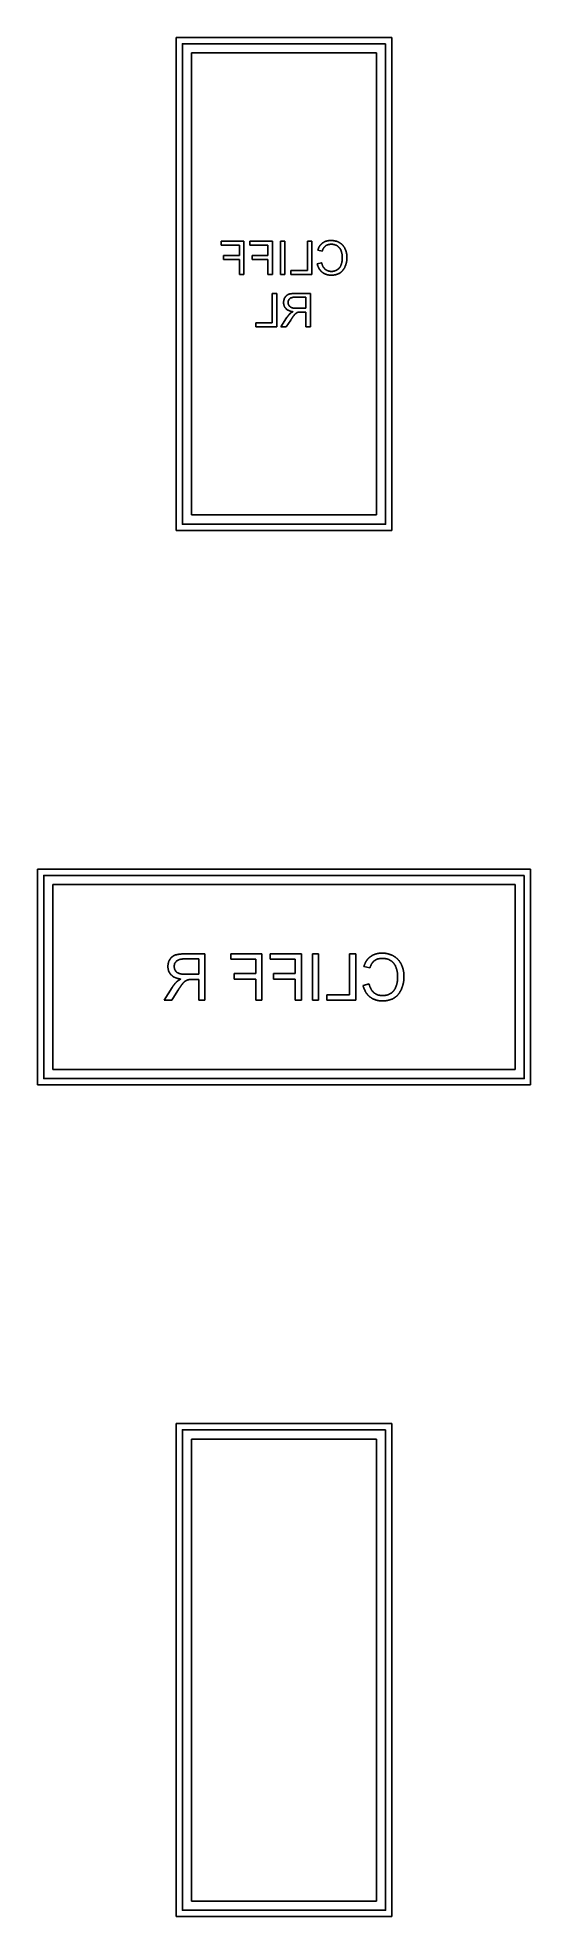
# Model space of a CAD drawing. Extents: x -124 to 146, y -61 to 61.
# Drawn here: x -124 to -92, y -61 to 61 of the extents above.
import ezdxf

# ---------------------------------------------------------------- set-up
doc = ezdxf.new("R2010")
doc.units = 0
doc.layers.add('ENGRAVE', color=5, linetype='Continuous')

msp = doc.modelspace()

# ---------------------------------------------------------------- linework, layer by layer
at = {"layer": 'ENGRAVE', "color": 5}
for points in [[(-101, 61), (-115, 61), (-115, 29), (-101, 29), (-101, 61)], [(-101.4, 60.6), (-114.6, 60.6), (-114.6, 29.4), (-101.4, 29.4), (-101.4, 60.6)], [(-92, 7), (-124, 7), (-124, -7), (-92, -7), (-92, 7)], [(-92.4, 6.6), (-123.6, 6.6), (-123.6, -6.6), (-92.4, -6.6), (-92.4, 6.6)], [(-101, -29), (-115, -29), (-115, -61), (-101, -61), (-101, -29)], [(-101.4, -29.4), (-114.6, -29.4), (-114.6, -60.6), (-101.4, -60.6), (-101.4, -29.4)]]:
    msp.add_lwpolyline(points, close=True, dxfattribs=at)
for points in [[(-102, 60), (-114, 60)], [(-114, 60), (-114, 30)], [(-102, 30), (-102, 60)], [(-110.61, 47.79), (-112.08, 47.79)], [(-112.08, 47.79), (-112.08, 47.53)], [(-110.61, 45.61), (-110.61, 47.79)], [(-108.75, 47.79), (-110.22, 47.79)], [(-110.22, 47.79), (-110.22, 47.53)], [(-108.75, 45.61), (-108.75, 47.79)], [(-107.94, 47.79), (-108.23, 47.79)], [(-108.23, 47.79), (-108.23, 45.61)], [(-107.94, 45.61), (-107.94, 47.79)], [(-106.19, 47.79), (-106.48, 47.79)], [(-106.48, 47.79), (-106.48, 45.87)], [(-106.19, 45.61), (-106.19, 47.79)], [(-105.5, 47.66), (-105.5, 47.66), (-105.51, 47.65), (-105.52, 47.65), (-105.52, 47.64), (-105.53, 47.64), (-105.53, 47.63), (-105.54, 47.62), (-105.55, 47.62), (-105.55, 47.61), (-105.56, 47.61), (-105.56, 47.6), (-105.57, 47.6), (-105.58, 47.59), (-105.58, 47.59), (-105.59, 47.58), (-105.59, 47.57), (-105.6, 47.57), (-105.6, 47.56), (-105.61, 47.56), (-105.62, 47.55), (-105.62, 47.55), (-105.63, 47.54), (-105.63, 47.53), (-105.64, 47.53), (-105.64, 47.52), (-105.65, 47.51), (-105.65, 47.51), (-105.66, 47.5), (-105.66, 47.49), (-105.67, 47.49), (-105.67, 47.48), (-105.68, 47.47), (-105.68, 47.47), (-105.69, 47.46), (-105.69, 47.45), (-105.7, 47.44), (-105.7, 47.44), (-105.71, 47.43), (-105.71, 47.42), (-105.72, 47.41), (-105.72, 47.4), (-105.72, 47.39), (-105.73, 47.39), (-105.73, 47.38), (-105.74, 47.37), (-105.74, 47.36), (-105.75, 47.35), (-105.75, 47.34), (-105.75, 47.33), (-105.76, 47.33), (-105.76, 47.32), (-105.77, 47.31), (-105.77, 47.3), (-105.77, 47.29), (-105.78, 47.28), (-105.78, 47.27), (-105.78, 47.26), (-105.79, 47.25), (-105.79, 47.24), (-105.79, 47.23), (-105.8, 47.22), (-105.8, 47.21), (-105.8, 47.2), (-105.81, 47.19)], [(-104.95, 47.83), (-104.96, 47.83), (-104.97, 47.83), (-104.98, 47.83), (-104.99, 47.83), (-105, 47.83), (-105.01, 47.83), (-105.02, 47.82), (-105.03, 47.82), (-105.04, 47.82), (-105.05, 47.82), (-105.06, 47.82), (-105.07, 47.82), (-105.08, 47.82), (-105.1, 47.82), (-105.11, 47.82), (-105.12, 47.81), (-105.13, 47.81), (-105.14, 47.81), (-105.15, 47.81), (-105.16, 47.81), (-105.17, 47.81), (-105.17, 47.8), (-105.18, 47.8), (-105.19, 47.8), (-105.2, 47.8), (-105.21, 47.8), (-105.22, 47.79), (-105.23, 47.79), (-105.24, 47.79), (-105.25, 47.78), (-105.26, 47.78), (-105.27, 47.78), (-105.28, 47.78), (-105.29, 47.77), (-105.29, 47.77), (-105.3, 47.77), (-105.31, 47.76), (-105.32, 47.76), (-105.32, 47.76), (-105.33, 47.76), (-105.34, 47.75), (-105.34, 47.75), (-105.35, 47.75), (-105.36, 47.74), (-105.37, 47.74), (-105.37, 47.74), (-105.38, 47.73), (-105.39, 47.73), (-105.4, 47.72), (-105.4, 47.72), (-105.41, 47.72), (-105.42, 47.71), (-105.42, 47.71), (-105.43, 47.7), (-105.44, 47.7), (-105.44, 47.7), (-105.45, 47.69), (-105.46, 47.69), (-105.46, 47.68), (-105.47, 47.68), (-105.48, 47.67), (-105.48, 47.67), (-105.49, 47.67), (-105.5, 47.66)], [(-105.3, 47.47), (-105.3, 47.47), (-105.29, 47.48), (-105.29, 47.48), (-105.29, 47.48), (-105.28, 47.49), (-105.28, 47.49), (-105.27, 47.49), (-105.27, 47.49), (-105.27, 47.5), (-105.26, 47.5), (-105.26, 47.5), (-105.25, 47.51), (-105.25, 47.51), (-105.24, 47.51), (-105.24, 47.51), (-105.23, 47.52), (-105.23, 47.52), (-105.22, 47.52), (-105.22, 47.52), (-105.22, 47.52), (-105.21, 47.53), (-105.21, 47.53), (-105.2, 47.53), (-105.2, 47.53), (-105.19, 47.53), (-105.19, 47.54), (-105.18, 47.54), (-105.18, 47.54), (-105.17, 47.54), (-105.17, 47.54), (-105.16, 47.55), (-105.16, 47.55), (-105.15, 47.55), (-105.15, 47.55), (-105.14, 47.55), (-105.13, 47.56), (-105.13, 47.56), (-105.12, 47.56), (-105.11, 47.56), (-105.11, 47.56), (-105.1, 47.56), (-105.09, 47.56), (-105.09, 47.57), (-105.08, 47.57), (-105.07, 47.57), (-105.07, 47.57), (-105.06, 47.57), (-105.05, 47.57), (-105.05, 47.57), (-105.04, 47.57), (-105.03, 47.57), (-105.03, 47.58), (-105.02, 47.58), (-105.01, 47.58), (-105.01, 47.58), (-105, 47.58), (-104.99, 47.58), (-104.98, 47.58), (-104.98, 47.58), (-104.97, 47.58), (-104.96, 47.58), (-104.96, 47.58), (-104.95, 47.58), (-104.94, 47.58)], [(-104.42, 47.69), (-104.42, 47.7), (-104.43, 47.7), (-104.44, 47.71), (-104.45, 47.71), (-104.45, 47.71), (-104.46, 47.72), (-104.47, 47.72), (-104.48, 47.73), (-104.48, 47.73), (-104.49, 47.73), (-104.5, 47.74), (-104.51, 47.74), (-104.51, 47.74), (-104.52, 47.75), (-104.53, 47.75), (-104.54, 47.75), (-104.55, 47.75), (-104.55, 47.76), (-104.56, 47.76), (-104.57, 47.76), (-104.58, 47.77), (-104.58, 47.77), (-104.59, 47.77), (-104.6, 47.77), (-104.61, 47.78), (-104.62, 47.78), (-104.62, 47.78), (-104.63, 47.78), (-104.64, 47.79), (-104.65, 47.79), (-104.66, 47.79), (-104.66, 47.79), (-104.67, 47.79), (-104.68, 47.8), (-104.69, 47.8), (-104.7, 47.8), (-104.71, 47.8), (-104.71, 47.8), (-104.72, 47.81), (-104.73, 47.81), (-104.74, 47.81), (-104.75, 47.81), (-104.76, 47.81), (-104.77, 47.81), (-104.78, 47.81), (-104.78, 47.82), (-104.79, 47.82), (-104.8, 47.82), (-104.81, 47.82), (-104.82, 47.82), (-104.83, 47.82), (-104.84, 47.82), (-104.85, 47.82), (-104.86, 47.82), (-104.86, 47.82), (-104.87, 47.82), (-104.88, 47.83), (-104.89, 47.83), (-104.9, 47.83), (-104.91, 47.83), (-104.92, 47.83), (-104.93, 47.83), (-104.94, 47.83), (-104.95, 47.83)], [(-104.94, 47.58), (-104.93, 47.58), (-104.92, 47.58), (-104.91, 47.58), (-104.91, 47.58), (-104.9, 47.58), (-104.89, 47.58), (-104.88, 47.58), (-104.87, 47.58), (-104.86, 47.58), (-104.86, 47.58), (-104.85, 47.58), (-104.84, 47.58), (-104.83, 47.57), (-104.82, 47.57), (-104.82, 47.57), (-104.81, 47.57), (-104.8, 47.57), (-104.79, 47.57), (-104.79, 47.57), (-104.78, 47.57), (-104.77, 47.56), (-104.76, 47.56), (-104.76, 47.56), (-104.75, 47.56), (-104.74, 47.56), (-104.73, 47.56), (-104.73, 47.55), (-104.72, 47.55), (-104.71, 47.55), (-104.7, 47.55), (-104.7, 47.55), (-104.69, 47.54), (-104.68, 47.54), (-104.68, 47.54), (-104.67, 47.54), (-104.67, 47.54), (-104.66, 47.53), (-104.66, 47.53), (-104.65, 47.53), (-104.64, 47.53), (-104.64, 47.53), (-104.63, 47.52), (-104.63, 47.52), (-104.62, 47.52), (-104.62, 47.52), (-104.61, 47.51), (-104.61, 47.51), (-104.6, 47.51), (-104.6, 47.51), (-104.59, 47.5), (-104.58, 47.5), (-104.58, 47.5), (-104.57, 47.49), (-104.57, 47.49), (-104.56, 47.49), (-104.56, 47.49), (-104.55, 47.48), (-104.55, 47.48), (-104.54, 47.48), (-104.54, 47.47), (-104.53, 47.47), (-104.53, 47.47), (-104.52, 47.46), (-104.52, 47.46)], [(-104.05, 47.31), (-104.05, 47.32), (-104.06, 47.33), (-104.06, 47.33), (-104.06, 47.34), (-104.07, 47.35), (-104.07, 47.36), (-104.08, 47.37), (-104.08, 47.37), (-104.09, 47.38), (-104.09, 47.39), (-104.1, 47.4), (-104.1, 47.4), (-104.11, 47.41), (-104.11, 47.42), (-104.12, 47.42), (-104.12, 47.43), (-104.13, 47.44), (-104.13, 47.45), (-104.14, 47.45), (-104.14, 47.46), (-104.15, 47.47), (-104.15, 47.47), (-104.16, 47.48), (-104.16, 47.49), (-104.17, 47.49), (-104.17, 47.5), (-104.18, 47.51), (-104.19, 47.51), (-104.19, 47.52), (-104.2, 47.53), (-104.2, 47.53), (-104.21, 47.54), (-104.22, 47.54), (-104.22, 47.55), (-104.23, 47.55), (-104.23, 47.56), (-104.24, 47.57), (-104.24, 47.57), (-104.25, 47.58), (-104.26, 47.58), (-104.26, 47.59), (-104.27, 47.59), (-104.27, 47.6), (-104.28, 47.6), (-104.29, 47.61), (-104.29, 47.61), (-104.3, 47.62), (-104.31, 47.62), (-104.31, 47.63), (-104.32, 47.63), (-104.33, 47.64), (-104.33, 47.64), (-104.34, 47.65), (-104.35, 47.65), (-104.35, 47.66), (-104.36, 47.66), (-104.37, 47.67), (-104.37, 47.67), (-104.38, 47.67), (-104.39, 47.68), (-104.4, 47.68), (-104.4, 47.69), (-104.41, 47.69), (-104.42, 47.69)], [(-112.08, 47.53), (-110.9, 47.53)], [(-110.9, 46.86), (-111.92, 46.86)], [(-111.92, 46.86), (-111.92, 46.6)], [(-111.92, 46.6), (-110.9, 46.6)], [(-110.9, 47.53), (-110.9, 46.86)], [(-110.9, 46.6), (-110.9, 45.61)], [(-110.22, 47.53), (-109.04, 47.53)], [(-109.04, 46.86), (-110.06, 46.86)], [(-110.06, 46.86), (-110.06, 46.6)], [(-110.06, 46.6), (-109.04, 46.6)], [(-109.04, 47.53), (-109.04, 46.86)], [(-109.04, 46.6), (-109.04, 45.61)], [(-105.56, 46.37), (-105.84, 46.3)], [(-105.81, 47.19), (-105.52, 47.13)], [(-105.33, 45.96), (-105.33, 45.96), (-105.34, 45.97), (-105.34, 45.97), (-105.35, 45.98), (-105.35, 45.98), (-105.36, 45.98), (-105.36, 45.99), (-105.36, 45.99), (-105.37, 46), (-105.37, 46), (-105.38, 46.01), (-105.38, 46.01), (-105.38, 46.01), (-105.39, 46.02), (-105.39, 46.02), (-105.4, 46.03), (-105.4, 46.03), (-105.4, 46.04), (-105.41, 46.04), (-105.41, 46.05), (-105.42, 46.05), (-105.42, 46.06), (-105.42, 46.06), (-105.43, 46.07), (-105.43, 46.07), (-105.43, 46.08), (-105.44, 46.08), (-105.44, 46.09), (-105.44, 46.09), (-105.45, 46.1), (-105.45, 46.1), (-105.45, 46.11), (-105.46, 46.11), (-105.46, 46.12), (-105.47, 46.13), (-105.47, 46.14), (-105.47, 46.14), (-105.48, 46.15), (-105.48, 46.16), (-105.49, 46.17), (-105.49, 46.17), (-105.49, 46.18), (-105.5, 46.19), (-105.5, 46.2), (-105.5, 46.21), (-105.51, 46.21), (-105.51, 46.22), (-105.51, 46.23), (-105.52, 46.24), (-105.52, 46.25), (-105.52, 46.26), (-105.53, 46.26), (-105.53, 46.27), (-105.53, 46.28), (-105.53, 46.29), (-105.54, 46.3), (-105.54, 46.31), (-105.54, 46.32), (-105.54, 46.33), (-105.55, 46.34), (-105.55, 46.35), (-105.55, 46.36), (-105.55, 46.37), (-105.56, 46.37)], [(-105.52, 47.13), (-105.52, 47.13), (-105.52, 47.14), (-105.51, 47.15), (-105.51, 47.16), (-105.51, 47.17), (-105.51, 47.18), (-105.5, 47.18), (-105.5, 47.19), (-105.5, 47.2), (-105.49, 47.21), (-105.49, 47.22), (-105.49, 47.22), (-105.48, 47.23), (-105.48, 47.24), (-105.48, 47.25), (-105.47, 47.25), (-105.47, 47.26), (-105.47, 47.27), (-105.46, 47.27), (-105.46, 47.28), (-105.46, 47.29), (-105.45, 47.29), (-105.45, 47.3), (-105.44, 47.31), (-105.44, 47.31), (-105.44, 47.32), (-105.43, 47.33), (-105.43, 47.33), (-105.42, 47.34), (-105.42, 47.35), (-105.42, 47.35), (-105.41, 47.36), (-105.41, 47.36), (-105.41, 47.37), (-105.4, 47.37), (-105.4, 47.37), (-105.4, 47.38), (-105.39, 47.38), (-105.39, 47.39), (-105.39, 47.39), (-105.38, 47.39), (-105.38, 47.4), (-105.38, 47.4), (-105.37, 47.41), (-105.37, 47.41), (-105.37, 47.41), (-105.36, 47.42), (-105.36, 47.42), (-105.36, 47.42), (-105.35, 47.43), (-105.35, 47.43), (-105.35, 47.43), (-105.34, 47.44), (-105.34, 47.44), (-105.34, 47.44), (-105.33, 47.45), (-105.33, 47.45), (-105.33, 47.45), (-105.32, 47.46), (-105.32, 47.46), (-105.31, 47.46), (-105.31, 47.47), (-105.31, 47.47), (-105.3, 47.47)], [(-104.52, 47.46), (-104.51, 47.46), (-104.51, 47.45), (-104.5, 47.45), (-104.5, 47.44), (-104.49, 47.44), (-104.49, 47.44), (-104.48, 47.43), (-104.48, 47.43), (-104.48, 47.43), (-104.47, 47.42), (-104.47, 47.42), (-104.46, 47.41), (-104.46, 47.41), (-104.45, 47.4), (-104.45, 47.4), (-104.44, 47.4), (-104.44, 47.39), (-104.43, 47.39), (-104.43, 47.38), (-104.43, 47.38), (-104.42, 47.37), (-104.42, 47.37), (-104.41, 47.36), (-104.41, 47.36), (-104.41, 47.36), (-104.4, 47.35), (-104.4, 47.35), (-104.39, 47.34), (-104.39, 47.34), (-104.39, 47.33), (-104.38, 47.33), (-104.38, 47.32), (-104.38, 47.32), (-104.37, 47.31), (-104.37, 47.31), (-104.36, 47.3), (-104.36, 47.3), (-104.36, 47.29), (-104.35, 47.28), (-104.35, 47.28), (-104.35, 47.27), (-104.34, 47.27), (-104.34, 47.26), (-104.34, 47.26), (-104.33, 47.25), (-104.33, 47.25), (-104.33, 47.24), (-104.32, 47.23), (-104.32, 47.23), (-104.32, 47.22), (-104.32, 47.22), (-104.31, 47.21), (-104.31, 47.2), (-104.31, 47.2), (-104.31, 47.19), (-104.3, 47.19), (-104.3, 47.18), (-104.3, 47.17), (-104.29, 47.17), (-104.29, 47.16), (-104.29, 47.16), (-104.29, 47.15), (-104.29, 47.14), (-104.28, 47.14)], [(-104.22, 46.72), (-104.22, 46.71), (-104.22, 46.7), (-104.22, 46.69), (-104.22, 46.68), (-104.22, 46.67), (-104.22, 46.66), (-104.22, 46.65), (-104.22, 46.64), (-104.22, 46.63), (-104.22, 46.62), (-104.22, 46.61), (-104.22, 46.61), (-104.22, 46.6), (-104.22, 46.59), (-104.22, 46.58), (-104.22, 46.57), (-104.22, 46.56), (-104.22, 46.55), (-104.22, 46.54), (-104.22, 46.53), (-104.23, 46.53), (-104.23, 46.52), (-104.23, 46.51), (-104.23, 46.5), (-104.23, 46.49), (-104.23, 46.48), (-104.23, 46.47), (-104.23, 46.46), (-104.24, 46.46), (-104.24, 46.45), (-104.24, 46.44), (-104.24, 46.43), (-104.24, 46.42), (-104.24, 46.42), (-104.24, 46.41), (-104.24, 46.4), (-104.25, 46.4), (-104.25, 46.39), (-104.25, 46.39), (-104.25, 46.38), (-104.25, 46.37), (-104.25, 46.37), (-104.26, 46.36), (-104.26, 46.35), (-104.26, 46.35), (-104.26, 46.34), (-104.26, 46.33), (-104.26, 46.33), (-104.27, 46.32), (-104.27, 46.32), (-104.27, 46.31), (-104.27, 46.3), (-104.27, 46.3), (-104.27, 46.29), (-104.28, 46.29), (-104.28, 46.28), (-104.28, 46.27), (-104.28, 46.27), (-104.28, 46.26), (-104.29, 46.26), (-104.29, 46.25), (-104.29, 46.24), (-104.29, 46.24), (-104.3, 46.23)], [(-104.28, 47.14), (-104.28, 47.13), (-104.28, 47.12), (-104.28, 47.12), (-104.28, 47.11), (-104.27, 47.1), (-104.27, 47.1), (-104.27, 47.09), (-104.27, 47.09), (-104.27, 47.08), (-104.26, 47.07), (-104.26, 47.07), (-104.26, 47.06), (-104.26, 47.05), (-104.26, 47.05), (-104.26, 47.04), (-104.25, 47.03), (-104.25, 47.03), (-104.25, 47.02), (-104.25, 47.02), (-104.25, 47.01), (-104.25, 47), (-104.24, 47), (-104.24, 46.99), (-104.24, 46.98), (-104.24, 46.98), (-104.24, 46.97), (-104.24, 46.96), (-104.24, 46.96), (-104.24, 46.95), (-104.23, 46.94), (-104.23, 46.94), (-104.23, 46.93), (-104.23, 46.92), (-104.23, 46.92), (-104.23, 46.91), (-104.23, 46.91), (-104.23, 46.9), (-104.23, 46.89), (-104.23, 46.89), (-104.22, 46.88), (-104.22, 46.87), (-104.22, 46.87), (-104.22, 46.86), (-104.22, 46.85), (-104.22, 46.85), (-104.22, 46.84), (-104.22, 46.83), (-104.22, 46.83), (-104.22, 46.82), (-104.22, 46.81), (-104.22, 46.81), (-104.22, 46.8), (-104.22, 46.79), (-104.22, 46.79), (-104.22, 46.78), (-104.22, 46.77), (-104.22, 46.77), (-104.22, 46.76), (-104.22, 46.75), (-104.22, 46.75), (-104.22, 46.74), (-104.22, 46.73), (-104.22, 46.72), (-104.22, 46.72)], [(-103.92, 46.72), (-103.92, 46.73), (-103.92, 46.74), (-103.92, 46.75), (-103.92, 46.76), (-103.92, 46.77), (-103.92, 46.79), (-103.92, 46.8), (-103.92, 46.81), (-103.92, 46.82), (-103.92, 46.83), (-103.92, 46.84), (-103.92, 46.85), (-103.92, 46.86), (-103.93, 46.87), (-103.93, 46.89), (-103.93, 46.9), (-103.93, 46.91), (-103.93, 46.92), (-103.93, 46.93), (-103.93, 46.94), (-103.93, 46.95), (-103.94, 46.96), (-103.94, 46.97), (-103.94, 46.98), (-103.94, 46.99), (-103.94, 47), (-103.95, 47.01), (-103.95, 47.02), (-103.95, 47.03), (-103.95, 47.04), (-103.95, 47.05), (-103.96, 47.06), (-103.96, 47.07), (-103.96, 47.08), (-103.96, 47.09), (-103.96, 47.09), (-103.97, 47.1), (-103.97, 47.11), (-103.97, 47.12), (-103.97, 47.13), (-103.98, 47.14), (-103.98, 47.14), (-103.98, 47.15), (-103.98, 47.16), (-103.99, 47.17), (-103.99, 47.17), (-103.99, 47.18), (-103.99, 47.19), (-104, 47.2), (-104, 47.21), (-104, 47.21), (-104.01, 47.22), (-104.01, 47.23), (-104.01, 47.24), (-104.02, 47.24), (-104.02, 47.25), (-104.02, 47.26), (-104.03, 47.27), (-104.03, 47.27), (-104.03, 47.28), (-104.04, 47.29), (-104.04, 47.3), (-104.04, 47.3), (-104.05, 47.31)], [(-104.03, 46.13), (-104.03, 46.14), (-104.03, 46.15), (-104.02, 46.16), (-104.02, 46.17), (-104.02, 46.17), (-104.01, 46.18), (-104.01, 46.19), (-104.01, 46.2), (-104, 46.21), (-104, 46.22), (-104, 46.22), (-103.99, 46.23), (-103.99, 46.24), (-103.99, 46.25), (-103.99, 46.26), (-103.98, 46.27), (-103.98, 46.28), (-103.98, 46.28), (-103.98, 46.29), (-103.97, 46.3), (-103.97, 46.31), (-103.97, 46.32), (-103.97, 46.33), (-103.96, 46.34), (-103.96, 46.34), (-103.96, 46.35), (-103.96, 46.36), (-103.96, 46.37), (-103.95, 46.38), (-103.95, 46.39), (-103.95, 46.4), (-103.95, 46.41), (-103.95, 46.42), (-103.94, 46.43), (-103.94, 46.43), (-103.94, 46.44), (-103.94, 46.45), (-103.94, 46.46), (-103.94, 46.47), (-103.93, 46.48), (-103.93, 46.49), (-103.93, 46.5), (-103.93, 46.51), (-103.93, 46.52), (-103.93, 46.53), (-103.93, 46.54), (-103.93, 46.55), (-103.93, 46.56), (-103.92, 46.57), (-103.92, 46.58), (-103.92, 46.59), (-103.92, 46.6), (-103.92, 46.61), (-103.92, 46.62), (-103.92, 46.63), (-103.92, 46.64), (-103.92, 46.65), (-103.92, 46.66), (-103.92, 46.67), (-103.92, 46.68), (-103.92, 46.69), (-103.92, 46.7), (-103.92, 46.71), (-103.92, 46.72)], [(-110.9, 45.61), (-110.61, 45.61)], [(-109.04, 45.61), (-108.75, 45.61)], [(-108.23, 45.61), (-107.94, 45.61)], [(-106.48, 45.87), (-107.55, 45.87)], [(-107.55, 45.87), (-107.55, 45.61)], [(-107.55, 45.61), (-106.19, 45.61)], [(-105.84, 46.3), (-105.84, 46.29), (-105.84, 46.28), (-105.83, 46.27), (-105.83, 46.25), (-105.83, 46.24), (-105.82, 46.23), (-105.82, 46.22), (-105.82, 46.21), (-105.81, 46.2), (-105.81, 46.19), (-105.8, 46.17), (-105.8, 46.16), (-105.8, 46.15), (-105.79, 46.14), (-105.79, 46.13), (-105.78, 46.12), (-105.78, 46.11), (-105.77, 46.1), (-105.77, 46.09), (-105.76, 46.08), (-105.76, 46.07), (-105.75, 46.06), (-105.75, 46.05), (-105.74, 46.04), (-105.74, 46.03), (-105.73, 46.02), (-105.73, 46.01), (-105.72, 46), (-105.72, 45.99), (-105.71, 45.98), (-105.71, 45.97), (-105.7, 45.96), (-105.7, 45.95), (-105.69, 45.95), (-105.69, 45.94), (-105.68, 45.93), (-105.68, 45.93), (-105.67, 45.92), (-105.67, 45.91), (-105.66, 45.91), (-105.66, 45.9), (-105.65, 45.89), (-105.64, 45.89), (-105.64, 45.88), (-105.63, 45.87), (-105.63, 45.87), (-105.62, 45.86), (-105.62, 45.85), (-105.61, 45.85), (-105.6, 45.84), (-105.6, 45.83), (-105.59, 45.83), (-105.59, 45.82), (-105.58, 45.82), (-105.57, 45.81), (-105.57, 45.8), (-105.56, 45.8), (-105.56, 45.79), (-105.55, 45.79), (-105.54, 45.78), (-105.54, 45.78), (-105.53, 45.77), (-105.52, 45.76), (-105.52, 45.76)], [(-105.52, 45.76), (-105.51, 45.75), (-105.5, 45.75), (-105.5, 45.74), (-105.49, 45.74), (-105.48, 45.73), (-105.48, 45.73), (-105.47, 45.72), (-105.46, 45.72), (-105.45, 45.71), (-105.45, 45.71), (-105.44, 45.7), (-105.43, 45.7), (-105.42, 45.7), (-105.42, 45.69), (-105.41, 45.69), (-105.4, 45.68), (-105.39, 45.68), (-105.39, 45.67), (-105.38, 45.67), (-105.37, 45.67), (-105.36, 45.66), (-105.36, 45.66), (-105.35, 45.66), (-105.34, 45.65), (-105.33, 45.65), (-105.32, 45.65), (-105.32, 45.64), (-105.31, 45.64), (-105.3, 45.64), (-105.29, 45.63), (-105.28, 45.63), (-105.27, 45.63), (-105.26, 45.62), (-105.26, 45.62), (-105.25, 45.62), (-105.24, 45.61), (-105.23, 45.61), (-105.22, 45.61), (-105.21, 45.61), (-105.2, 45.6), (-105.19, 45.6), (-105.18, 45.6), (-105.17, 45.6), (-105.16, 45.59), (-105.15, 45.59), (-105.14, 45.59), (-105.13, 45.59), (-105.12, 45.59), (-105.11, 45.59), (-105.09, 45.58), (-105.08, 45.58), (-105.07, 45.58), (-105.06, 45.58), (-105.05, 45.58), (-105.04, 45.58), (-105.03, 45.58), (-105.02, 45.58), (-105.01, 45.58), (-105, 45.57), (-104.99, 45.57), (-104.98, 45.57), (-104.96, 45.57), (-104.95, 45.57), (-104.94, 45.57)], [(-104.92, 45.82), (-104.93, 45.82), (-104.93, 45.82), (-104.94, 45.82), (-104.95, 45.82), (-104.96, 45.82), (-104.97, 45.82), (-104.97, 45.82), (-104.98, 45.82), (-104.99, 45.82), (-105, 45.82), (-105, 45.83), (-105.01, 45.83), (-105.02, 45.83), (-105.03, 45.83), (-105.03, 45.83), (-105.04, 45.83), (-105.05, 45.83), (-105.05, 45.83), (-105.06, 45.83), (-105.07, 45.84), (-105.08, 45.84), (-105.08, 45.84), (-105.09, 45.84), (-105.1, 45.84), (-105.1, 45.84), (-105.11, 45.85), (-105.12, 45.85), (-105.13, 45.85), (-105.13, 45.85), (-105.14, 45.85), (-105.15, 45.86), (-105.15, 45.86), (-105.16, 45.86), (-105.16, 45.86), (-105.17, 45.87), (-105.18, 45.87), (-105.18, 45.87), (-105.19, 45.87), (-105.19, 45.88), (-105.2, 45.88), (-105.21, 45.88), (-105.21, 45.88), (-105.22, 45.89), (-105.22, 45.89), (-105.23, 45.89), (-105.23, 45.9), (-105.24, 45.9), (-105.24, 45.9), (-105.25, 45.9), (-105.26, 45.91), (-105.26, 45.91), (-105.27, 45.91), (-105.27, 45.92), (-105.28, 45.92), (-105.28, 45.93), (-105.29, 45.93), (-105.29, 45.93), (-105.3, 45.94), (-105.3, 45.94), (-105.31, 45.94), (-105.31, 45.95), (-105.32, 45.95), (-105.32, 45.96), (-105.33, 45.96)], [(-104.94, 45.57), (-104.93, 45.57), (-104.92, 45.57), (-104.9, 45.57), (-104.89, 45.57), (-104.88, 45.57), (-104.87, 45.58), (-104.86, 45.58), (-104.84, 45.58), (-104.83, 45.58), (-104.82, 45.58), (-104.81, 45.58), (-104.8, 45.58), (-104.79, 45.58), (-104.77, 45.58), (-104.76, 45.58), (-104.75, 45.59), (-104.74, 45.59), (-104.73, 45.59), (-104.72, 45.59), (-104.71, 45.59), (-104.7, 45.59), (-104.68, 45.6), (-104.67, 45.6), (-104.66, 45.6), (-104.65, 45.6), (-104.64, 45.6), (-104.63, 45.61), (-104.62, 45.61), (-104.61, 45.61), (-104.6, 45.62), (-104.59, 45.62), (-104.58, 45.62), (-104.57, 45.62), (-104.57, 45.63), (-104.56, 45.63), (-104.55, 45.63), (-104.55, 45.63), (-104.54, 45.63), (-104.53, 45.64), (-104.52, 45.64), (-104.52, 45.64), (-104.51, 45.64), (-104.5, 45.65), (-104.5, 45.65), (-104.49, 45.65), (-104.48, 45.66), (-104.48, 45.66), (-104.47, 45.66), (-104.46, 45.66), (-104.46, 45.67), (-104.45, 45.67), (-104.44, 45.67), (-104.44, 45.68), (-104.43, 45.68), (-104.42, 45.68), (-104.42, 45.69), (-104.41, 45.69), (-104.4, 45.69), (-104.4, 45.7), (-104.39, 45.7), (-104.39, 45.71), (-104.38, 45.71), (-104.37, 45.71), (-104.37, 45.72)], [(-104.55, 45.92), (-104.55, 45.92), (-104.56, 45.92), (-104.56, 45.91), (-104.57, 45.91), (-104.57, 45.91), (-104.58, 45.9), (-104.59, 45.9), (-104.59, 45.9), (-104.6, 45.9), (-104.6, 45.89), (-104.61, 45.89), (-104.61, 45.89), (-104.62, 45.89), (-104.62, 45.88), (-104.63, 45.88), (-104.64, 45.88), (-104.64, 45.88), (-104.65, 45.87), (-104.65, 45.87), (-104.66, 45.87), (-104.66, 45.87), (-104.67, 45.86), (-104.67, 45.86), (-104.68, 45.86), (-104.69, 45.86), (-104.69, 45.86), (-104.7, 45.85), (-104.7, 45.85), (-104.71, 45.85), (-104.71, 45.85), (-104.72, 45.85), (-104.73, 45.85), (-104.73, 45.84), (-104.74, 45.84), (-104.74, 45.84), (-104.75, 45.84), (-104.76, 45.84), (-104.76, 45.84), (-104.77, 45.84), (-104.77, 45.83), (-104.78, 45.83), (-104.78, 45.83), (-104.79, 45.83), (-104.8, 45.83), (-104.8, 45.83), (-104.81, 45.83), (-104.81, 45.83), (-104.82, 45.83), (-104.83, 45.83), (-104.83, 45.83), (-104.84, 45.82), (-104.84, 45.82), (-104.85, 45.82), (-104.86, 45.82), (-104.86, 45.82), (-104.87, 45.82), (-104.87, 45.82), (-104.88, 45.82), (-104.89, 45.82), (-104.89, 45.82), (-104.9, 45.82), (-104.91, 45.82), (-104.91, 45.82), (-104.92, 45.82)], [(-104.3, 46.23), (-104.3, 46.23), (-104.3, 46.22), (-104.3, 46.21), (-104.31, 46.21), (-104.31, 46.2), (-104.31, 46.19), (-104.32, 46.19), (-104.32, 46.18), (-104.32, 46.17), (-104.32, 46.17), (-104.33, 46.16), (-104.33, 46.15), (-104.33, 46.15), (-104.34, 46.14), (-104.34, 46.14), (-104.34, 46.13), (-104.35, 46.12), (-104.35, 46.12), (-104.36, 46.11), (-104.36, 46.11), (-104.36, 46.1), (-104.37, 46.1), (-104.37, 46.09), (-104.37, 46.09), (-104.38, 46.08), (-104.38, 46.07), (-104.39, 46.07), (-104.39, 46.06), (-104.39, 46.06), (-104.4, 46.05), (-104.4, 46.05), (-104.41, 46.04), (-104.41, 46.04), (-104.41, 46.03), (-104.42, 46.03), (-104.42, 46.03), (-104.43, 46.02), (-104.43, 46.02), (-104.43, 46.01), (-104.44, 46.01), (-104.44, 46), (-104.45, 46), (-104.45, 46), (-104.45, 45.99), (-104.46, 45.99), (-104.46, 45.98), (-104.47, 45.98), (-104.47, 45.98), (-104.48, 45.97), (-104.48, 45.97), (-104.49, 45.97), (-104.49, 45.96), (-104.49, 45.96), (-104.5, 45.96), (-104.5, 45.95), (-104.51, 45.95), (-104.51, 45.95), (-104.52, 45.94), (-104.52, 45.94), (-104.53, 45.94), (-104.53, 45.93), (-104.54, 45.93), (-104.54, 45.93), (-104.55, 45.92)], [(-104.37, 45.72), (-104.36, 45.72), (-104.36, 45.73), (-104.35, 45.73), (-104.34, 45.73), (-104.34, 45.74), (-104.33, 45.74), (-104.32, 45.75), (-104.32, 45.75), (-104.31, 45.76), (-104.31, 45.76), (-104.3, 45.77), (-104.29, 45.77), (-104.29, 45.78), (-104.28, 45.78), (-104.28, 45.79), (-104.27, 45.79), (-104.26, 45.8), (-104.26, 45.8), (-104.25, 45.81), (-104.25, 45.81), (-104.24, 45.82), (-104.24, 45.82), (-104.23, 45.83), (-104.23, 45.83), (-104.22, 45.84), (-104.22, 45.85), (-104.21, 45.85), (-104.2, 45.86), (-104.2, 45.86), (-104.19, 45.87), (-104.19, 45.87), (-104.18, 45.88), (-104.18, 45.89), (-104.17, 45.89), (-104.17, 45.9), (-104.16, 45.91), (-104.16, 45.92), (-104.15, 45.92), (-104.15, 45.93), (-104.14, 45.94), (-104.14, 45.94), (-104.13, 45.95), (-104.13, 45.96), (-104.12, 45.97), (-104.12, 45.97), (-104.11, 45.98), (-104.11, 45.99), (-104.1, 46), (-104.1, 46.01), (-104.09, 46.01), (-104.09, 46.02), (-104.08, 46.03), (-104.08, 46.04), (-104.07, 46.05), (-104.07, 46.05), (-104.06, 46.06), (-104.06, 46.07), (-104.06, 46.08), (-104.05, 46.09), (-104.05, 46.1), (-104.04, 46.11), (-104.04, 46.11), (-104.04, 46.12), (-104.03, 46.13)], [(-108.47, 44.39), (-108.76, 44.39)], [(-108.76, 44.39), (-108.76, 42.47)], [(-108.47, 42.21), (-108.47, 44.39)], [(-107.94, 44.12), (-107.94, 44.12), (-107.94, 44.11), (-107.95, 44.11), (-107.95, 44.1), (-107.95, 44.1), (-107.96, 44.1), (-107.96, 44.09), (-107.96, 44.09), (-107.96, 44.08), (-107.96, 44.08), (-107.97, 44.07), (-107.97, 44.07), (-107.97, 44.06), (-107.97, 44.06), (-107.98, 44.05), (-107.98, 44.05), (-107.98, 44.04), (-107.98, 44.04), (-107.98, 44.03), (-107.99, 44.03), (-107.99, 44.02), (-107.99, 44.02), (-107.99, 44.01), (-107.99, 44.01), (-108, 44), (-108, 44), (-108, 43.99), (-108, 43.99), (-108, 43.98), (-108, 43.98), (-108, 43.97), (-108.01, 43.97), (-108.01, 43.96), (-108.01, 43.96), (-108.01, 43.95), (-108.01, 43.95), (-108.01, 43.94), (-108.01, 43.94), (-108.02, 43.93), (-108.02, 43.93), (-108.02, 43.92), (-108.02, 43.92), (-108.02, 43.91), (-108.02, 43.91), (-108.02, 43.9), (-108.02, 43.89), (-108.02, 43.89), (-108.02, 43.88), (-108.02, 43.88), (-108.03, 43.87), (-108.03, 43.87), (-108.03, 43.86), (-108.03, 43.86), (-108.03, 43.85), (-108.03, 43.85), (-108.03, 43.84), (-108.03, 43.83), (-108.03, 43.83), (-108.03, 43.82), (-108.03, 43.82), (-108.03, 43.81), (-108.03, 43.81), (-108.03, 43.8), (-108.03, 43.79)], [(-107.7, 44.33), (-107.7, 44.33), (-107.71, 44.33), (-107.71, 44.32), (-107.71, 44.32), (-107.72, 44.32), (-107.72, 44.32), (-107.73, 44.32), (-107.73, 44.31), (-107.74, 44.31), (-107.74, 44.31), (-107.75, 44.31), (-107.75, 44.31), (-107.75, 44.3), (-107.76, 44.3), (-107.76, 44.3), (-107.77, 44.3), (-107.77, 44.29), (-107.77, 44.29), (-107.78, 44.29), (-107.78, 44.29), (-107.79, 44.28), (-107.79, 44.28), (-107.79, 44.28), (-107.8, 44.28), (-107.8, 44.27), (-107.81, 44.27), (-107.81, 44.27), (-107.81, 44.26), (-107.82, 44.26), (-107.82, 44.26), (-107.83, 44.26), (-107.83, 44.25), (-107.83, 44.25), (-107.84, 44.25), (-107.84, 44.24), (-107.84, 44.24), (-107.85, 44.24), (-107.85, 44.23), (-107.86, 44.23), (-107.86, 44.22), (-107.86, 44.22), (-107.87, 44.22), (-107.87, 44.21), (-107.87, 44.21), (-107.88, 44.21), (-107.88, 44.2), (-107.88, 44.2), (-107.89, 44.19), (-107.89, 44.19), (-107.89, 44.19), (-107.9, 44.18), (-107.9, 44.18), (-107.9, 44.17), (-107.91, 44.17), (-107.91, 44.16), (-107.91, 44.16), (-107.92, 44.16), (-107.92, 44.15), (-107.92, 44.15), (-107.93, 44.14), (-107.93, 44.14), (-107.93, 44.13), (-107.94, 44.13), (-107.94, 44.12)], [(-107.73, 43.79), (-107.73, 43.8), (-107.73, 43.8), (-107.73, 43.81), (-107.73, 43.81), (-107.73, 43.82), (-107.73, 43.82), (-107.73, 43.83), (-107.73, 43.83), (-107.73, 43.84), (-107.73, 43.84), (-107.73, 43.85), (-107.73, 43.85), (-107.73, 43.86), (-107.73, 43.86), (-107.73, 43.86), (-107.73, 43.87), (-107.72, 43.87), (-107.72, 43.88), (-107.72, 43.88), (-107.72, 43.89), (-107.72, 43.89), (-107.72, 43.9), (-107.72, 43.9), (-107.72, 43.9), (-107.71, 43.91), (-107.71, 43.91), (-107.71, 43.92), (-107.71, 43.92), (-107.71, 43.92), (-107.71, 43.93), (-107.71, 43.93), (-107.7, 43.94), (-107.7, 43.94), (-107.7, 43.94), (-107.7, 43.95), (-107.7, 43.95), (-107.69, 43.96), (-107.69, 43.96), (-107.69, 43.96), (-107.69, 43.97), (-107.69, 43.97), (-107.68, 43.97), (-107.68, 43.98), (-107.68, 43.98), (-107.68, 43.99), (-107.67, 43.99), (-107.67, 43.99), (-107.67, 44), (-107.67, 44), (-107.66, 44), (-107.66, 44.01), (-107.66, 44.01), (-107.65, 44.01), (-107.65, 44.02), (-107.65, 44.02), (-107.65, 44.02), (-107.64, 44.03), (-107.64, 44.03), (-107.64, 44.03), (-107.63, 44.04), (-107.63, 44.04), (-107.63, 44.04), (-107.62, 44.05), (-107.62, 44.05)], [(-107.25, 44.39), (-107.27, 44.39), (-107.28, 44.39), (-107.29, 44.39), (-107.3, 44.39), (-107.31, 44.39), (-107.32, 44.39), (-107.33, 44.39), (-107.34, 44.39), (-107.35, 44.39), (-107.37, 44.39), (-107.38, 44.39), (-107.39, 44.39), (-107.4, 44.39), (-107.41, 44.38), (-107.42, 44.38), (-107.43, 44.38), (-107.44, 44.38), (-107.45, 44.38), (-107.46, 44.38), (-107.46, 44.38), (-107.47, 44.38), (-107.48, 44.38), (-107.49, 44.38), (-107.5, 44.38), (-107.51, 44.37), (-107.52, 44.37), (-107.53, 44.37), (-107.54, 44.37), (-107.55, 44.37), (-107.55, 44.37), (-107.56, 44.37), (-107.57, 44.36), (-107.58, 44.36), (-107.58, 44.36), (-107.58, 44.36), (-107.59, 44.36), (-107.59, 44.36), (-107.6, 44.36), (-107.6, 44.36), (-107.61, 44.36), (-107.61, 44.36), (-107.61, 44.36), (-107.62, 44.35), (-107.62, 44.35), (-107.63, 44.35), (-107.63, 44.35), (-107.63, 44.35), (-107.64, 44.35), (-107.64, 44.35), (-107.65, 44.35), (-107.65, 44.35), (-107.65, 44.34), (-107.66, 44.34), (-107.66, 44.34), (-107.66, 44.34), (-107.67, 44.34), (-107.67, 44.34), (-107.68, 44.34), (-107.68, 44.34), (-107.68, 44.33), (-107.69, 44.33), (-107.69, 44.33), (-107.69, 44.33), (-107.7, 44.33)], [(-107.62, 44.05), (-107.62, 44.05), (-107.61, 44.05), (-107.61, 44.06), (-107.61, 44.06), (-107.61, 44.06), (-107.6, 44.06), (-107.6, 44.06), (-107.6, 44.07), (-107.59, 44.07), (-107.59, 44.07), (-107.59, 44.07), (-107.58, 44.08), (-107.58, 44.08), (-107.58, 44.08), (-107.58, 44.08), (-107.57, 44.08), (-107.57, 44.09), (-107.57, 44.09), (-107.56, 44.09), (-107.56, 44.09), (-107.56, 44.09), (-107.55, 44.09), (-107.55, 44.1), (-107.55, 44.1), (-107.54, 44.1), (-107.54, 44.1), (-107.53, 44.1), (-107.53, 44.1), (-107.53, 44.11), (-107.52, 44.11), (-107.52, 44.11), (-107.52, 44.11), (-107.51, 44.11), (-107.5, 44.11), (-107.5, 44.12), (-107.49, 44.12), (-107.48, 44.12), (-107.48, 44.12), (-107.47, 44.13), (-107.46, 44.13), (-107.46, 44.13), (-107.45, 44.13), (-107.44, 44.13), (-107.43, 44.13), (-107.43, 44.13), (-107.42, 44.14), (-107.41, 44.14), (-107.4, 44.14), (-107.4, 44.14), (-107.39, 44.14), (-107.38, 44.14), (-107.37, 44.14), (-107.36, 44.14), (-107.35, 44.14), (-107.35, 44.15), (-107.34, 44.15), (-107.33, 44.15), (-107.32, 44.15), (-107.31, 44.15), (-107.3, 44.15), (-107.29, 44.15), (-107.28, 44.15), (-107.27, 44.15), (-107.27, 44.15)], [(-107.27, 44.15), (-106.58, 44.15)], [(-106.29, 44.39), (-107.25, 44.39)], [(-106.58, 44.15), (-106.58, 43.43)], [(-106.29, 42.21), (-106.29, 44.39)], [(-107.83, 42.8), (-108.21, 42.21)], [(-108.03, 43.79), (-108.03, 43.79), (-108.03, 43.78), (-108.03, 43.77), (-108.03, 43.77), (-108.03, 43.76), (-108.03, 43.75), (-108.03, 43.74), (-108.03, 43.74), (-108.03, 43.73), (-108.03, 43.72), (-108.03, 43.71), (-108.02, 43.71), (-108.02, 43.7), (-108.02, 43.69), (-108.02, 43.69), (-108.02, 43.68), (-108.02, 43.67), (-108.02, 43.67), (-108.02, 43.66), (-108.01, 43.65), (-108.01, 43.65), (-108.01, 43.64), (-108.01, 43.63), (-108.01, 43.63), (-108.01, 43.62), (-108, 43.61), (-108, 43.61), (-108, 43.6), (-108, 43.59), (-107.99, 43.59), (-107.99, 43.58), (-107.99, 43.58), (-107.99, 43.57), (-107.99, 43.56), (-107.98, 43.56), (-107.98, 43.55), (-107.98, 43.55), (-107.97, 43.54), (-107.97, 43.53), (-107.97, 43.53), (-107.97, 43.52), (-107.96, 43.52), (-107.96, 43.51), (-107.96, 43.51), (-107.95, 43.5), (-107.95, 43.5), (-107.95, 43.49), (-107.94, 43.49), (-107.94, 43.48), (-107.94, 43.47), (-107.93, 43.47), (-107.93, 43.46), (-107.93, 43.46), (-107.92, 43.45), (-107.92, 43.45), (-107.91, 43.44), (-107.91, 43.44), (-107.91, 43.43), (-107.9, 43.43), (-107.9, 43.42), (-107.89, 43.42), (-107.89, 43.41), (-107.88, 43.41), (-107.88, 43.4)], [(-107.88, 43.4), (-107.88, 43.4), (-107.87, 43.4), (-107.87, 43.39), (-107.86, 43.39), (-107.86, 43.38), (-107.86, 43.38), (-107.85, 43.38), (-107.85, 43.37), (-107.84, 43.37), (-107.84, 43.36), (-107.83, 43.36), (-107.83, 43.36), (-107.83, 43.35), (-107.82, 43.35), (-107.82, 43.35), (-107.81, 43.34), (-107.81, 43.34), (-107.8, 43.34), (-107.8, 43.33), (-107.79, 43.33), (-107.79, 43.33), (-107.78, 43.32), (-107.78, 43.32), (-107.77, 43.32), (-107.77, 43.31), (-107.76, 43.31), (-107.76, 43.31), (-107.75, 43.3), (-107.75, 43.3), (-107.74, 43.3), (-107.74, 43.3), (-107.73, 43.29), (-107.72, 43.29), (-107.71, 43.29), (-107.71, 43.28), (-107.7, 43.28), (-107.69, 43.27), (-107.68, 43.27), (-107.67, 43.27), (-107.66, 43.26), (-107.65, 43.26), (-107.64, 43.26), (-107.63, 43.25), (-107.63, 43.25), (-107.62, 43.25), (-107.61, 43.24), (-107.6, 43.24), (-107.59, 43.24), (-107.58, 43.23), (-107.57, 43.23), (-107.56, 43.23), (-107.55, 43.23), (-107.54, 43.22), (-107.53, 43.22), (-107.52, 43.22), (-107.51, 43.22), (-107.49, 43.21), (-107.48, 43.21), (-107.47, 43.21), (-107.46, 43.21), (-107.45, 43.21), (-107.44, 43.2), (-107.43, 43.2), (-107.42, 43.2)], [(-107.59, 43.09), (-107.59, 43.09), (-107.6, 43.09), (-107.6, 43.08), (-107.6, 43.08), (-107.61, 43.08), (-107.61, 43.07), (-107.61, 43.07), (-107.62, 43.07), (-107.62, 43.06), (-107.63, 43.06), (-107.63, 43.06), (-107.63, 43.05), (-107.64, 43.05), (-107.64, 43.04), (-107.64, 43.04), (-107.65, 43.04), (-107.65, 43.03), (-107.65, 43.03), (-107.66, 43.03), (-107.66, 43.02), (-107.66, 43.02), (-107.67, 43.02), (-107.67, 43.01), (-107.67, 43.01), (-107.68, 43), (-107.68, 43), (-107.68, 43), (-107.69, 42.99), (-107.69, 42.99), (-107.69, 42.98), (-107.7, 42.98), (-107.7, 42.98), (-107.71, 42.97), (-107.71, 42.97), (-107.71, 42.96), (-107.72, 42.96), (-107.72, 42.95), (-107.73, 42.95), (-107.73, 42.94), (-107.73, 42.94), (-107.74, 42.93), (-107.74, 42.93), (-107.75, 42.92), (-107.75, 42.92), (-107.75, 42.91), (-107.76, 42.9), (-107.76, 42.9), (-107.77, 42.89), (-107.77, 42.89), (-107.77, 42.88), (-107.78, 42.88), (-107.78, 42.87), (-107.79, 42.87), (-107.79, 42.86), (-107.79, 42.86), (-107.8, 42.85), (-107.8, 42.84), (-107.81, 42.84), (-107.81, 42.83), (-107.81, 42.83), (-107.82, 42.82), (-107.82, 42.81), (-107.83, 42.81), (-107.83, 42.8)], [(-107.67, 43.6), (-107.68, 43.6), (-107.68, 43.6), (-107.68, 43.61), (-107.68, 43.61), (-107.68, 43.61), (-107.68, 43.62), (-107.69, 43.62), (-107.69, 43.62), (-107.69, 43.62), (-107.69, 43.63), (-107.69, 43.63), (-107.69, 43.63), (-107.7, 43.64), (-107.7, 43.64), (-107.7, 43.64), (-107.7, 43.65), (-107.7, 43.65), (-107.7, 43.65), (-107.7, 43.65), (-107.71, 43.66), (-107.71, 43.66), (-107.71, 43.66), (-107.71, 43.67), (-107.71, 43.67), (-107.71, 43.67), (-107.71, 43.68), (-107.71, 43.68), (-107.71, 43.68), (-107.72, 43.68), (-107.72, 43.69), (-107.72, 43.69), (-107.72, 43.69), (-107.72, 43.7), (-107.72, 43.7), (-107.72, 43.7), (-107.72, 43.71), (-107.72, 43.71), (-107.72, 43.71), (-107.72, 43.72), (-107.72, 43.72), (-107.73, 43.72), (-107.73, 43.72), (-107.73, 43.73), (-107.73, 43.73), (-107.73, 43.73), (-107.73, 43.74), (-107.73, 43.74), (-107.73, 43.74), (-107.73, 43.75), (-107.73, 43.75), (-107.73, 43.75), (-107.73, 43.76), (-107.73, 43.76), (-107.73, 43.76), (-107.73, 43.77), (-107.73, 43.77), (-107.73, 43.77), (-107.73, 43.78), (-107.73, 43.78), (-107.73, 43.78), (-107.73, 43.78), (-107.73, 43.79), (-107.73, 43.79), (-107.73, 43.79)], [(-107.51, 43.47), (-107.51, 43.47), (-107.51, 43.47), (-107.52, 43.47), (-107.52, 43.47), (-107.52, 43.47), (-107.53, 43.48), (-107.53, 43.48), (-107.53, 43.48), (-107.54, 43.48), (-107.54, 43.48), (-107.54, 43.48), (-107.55, 43.49), (-107.55, 43.49), (-107.55, 43.49), (-107.56, 43.49), (-107.56, 43.49), (-107.56, 43.49), (-107.57, 43.5), (-107.57, 43.5), (-107.57, 43.5), (-107.58, 43.5), (-107.58, 43.5), (-107.58, 43.51), (-107.58, 43.51), (-107.59, 43.51), (-107.59, 43.51), (-107.59, 43.51), (-107.6, 43.52), (-107.6, 43.52), (-107.6, 43.52), (-107.61, 43.52), (-107.61, 43.52), (-107.61, 43.53), (-107.61, 43.53), (-107.62, 43.53), (-107.62, 43.53), (-107.62, 43.53), (-107.62, 43.54), (-107.62, 43.54), (-107.63, 43.54), (-107.63, 43.54), (-107.63, 43.55), (-107.63, 43.55), (-107.64, 43.55), (-107.64, 43.55), (-107.64, 43.55), (-107.64, 43.56), (-107.64, 43.56), (-107.65, 43.56), (-107.65, 43.56), (-107.65, 43.57), (-107.65, 43.57), (-107.65, 43.57), (-107.66, 43.57), (-107.66, 43.58), (-107.66, 43.58), (-107.66, 43.58), (-107.66, 43.58), (-107.67, 43.59), (-107.67, 43.59), (-107.67, 43.59), (-107.67, 43.59), (-107.67, 43.6), (-107.67, 43.6)], [(-107.42, 43.2), (-107.42, 43.2), (-107.42, 43.2), (-107.43, 43.2), (-107.43, 43.19), (-107.44, 43.19), (-107.44, 43.19), (-107.45, 43.19), (-107.45, 43.18), (-107.45, 43.18), (-107.46, 43.18), (-107.46, 43.18), (-107.47, 43.18), (-107.47, 43.17), (-107.47, 43.17), (-107.48, 43.17), (-107.48, 43.17), (-107.48, 43.17), (-107.49, 43.16), (-107.49, 43.16), (-107.5, 43.16), (-107.5, 43.16), (-107.5, 43.16), (-107.51, 43.15), (-107.51, 43.15), (-107.51, 43.15), (-107.52, 43.15), (-107.52, 43.15), (-107.52, 43.14), (-107.53, 43.14), (-107.53, 43.14), (-107.53, 43.14), (-107.54, 43.13), (-107.54, 43.13), (-107.54, 43.13), (-107.54, 43.13), (-107.54, 43.13), (-107.55, 43.13), (-107.55, 43.13), (-107.55, 43.13), (-107.55, 43.12), (-107.55, 43.12), (-107.55, 43.12), (-107.56, 43.12), (-107.56, 43.12), (-107.56, 43.12), (-107.56, 43.12), (-107.56, 43.12), (-107.56, 43.11), (-107.57, 43.11), (-107.57, 43.11), (-107.57, 43.11), (-107.57, 43.11), (-107.57, 43.11), (-107.57, 43.11), (-107.58, 43.1), (-107.58, 43.1), (-107.58, 43.1), (-107.58, 43.1), (-107.58, 43.1), (-107.58, 43.1), (-107.59, 43.1), (-107.59, 43.1), (-107.59, 43.09), (-107.59, 43.09)], [(-107.56, 42.66), (-107.55, 42.67), (-107.55, 42.68), (-107.54, 42.69), (-107.54, 42.69), (-107.53, 42.7), (-107.53, 42.71), (-107.52, 42.72), (-107.52, 42.72), (-107.51, 42.73), (-107.51, 42.74), (-107.5, 42.75), (-107.5, 42.75), (-107.49, 42.76), (-107.49, 42.77), (-107.49, 42.77), (-107.48, 42.78), (-107.48, 42.79), (-107.47, 42.79), (-107.47, 42.8), (-107.46, 42.81), (-107.46, 42.81), (-107.45, 42.82), (-107.45, 42.82), (-107.45, 42.83), (-107.44, 42.84), (-107.44, 42.84), (-107.43, 42.85), (-107.43, 42.85), (-107.43, 42.86), (-107.42, 42.87), (-107.42, 42.87), (-107.41, 42.88), (-107.41, 42.88), (-107.41, 42.88), (-107.41, 42.89), (-107.41, 42.89), (-107.4, 42.89), (-107.4, 42.89), (-107.4, 42.9), (-107.4, 42.9), (-107.39, 42.9), (-107.39, 42.91), (-107.39, 42.91), (-107.39, 42.91), (-107.39, 42.91), (-107.38, 42.92), (-107.38, 42.92), (-107.38, 42.92), (-107.38, 42.93), (-107.38, 42.93), (-107.37, 42.93), (-107.37, 42.93), (-107.37, 42.94), (-107.37, 42.94), (-107.37, 42.94), (-107.36, 42.94), (-107.36, 42.95), (-107.36, 42.95), (-107.36, 42.95), (-107.36, 42.95), (-107.35, 42.96), (-107.35, 42.96), (-107.35, 42.96), (-107.35, 42.96)], [(-107.2, 43.43), (-107.2, 43.43), (-107.21, 43.43), (-107.22, 43.43), (-107.23, 43.43), (-107.23, 43.43), (-107.24, 43.43), (-107.25, 43.43), (-107.26, 43.43), (-107.26, 43.43), (-107.27, 43.43), (-107.28, 43.43), (-107.28, 43.43), (-107.29, 43.43), (-107.3, 43.43), (-107.3, 43.43), (-107.31, 43.43), (-107.32, 43.43), (-107.32, 43.43), (-107.33, 43.43), (-107.34, 43.43), (-107.34, 43.43), (-107.35, 43.43), (-107.36, 43.44), (-107.36, 43.44), (-107.37, 43.44), (-107.37, 43.44), (-107.38, 43.44), (-107.39, 43.44), (-107.39, 43.44), (-107.4, 43.44), (-107.4, 43.44), (-107.41, 43.44), (-107.41, 43.44), (-107.42, 43.44), (-107.42, 43.44), (-107.42, 43.45), (-107.43, 43.45), (-107.43, 43.45), (-107.43, 43.45), (-107.44, 43.45), (-107.44, 43.45), (-107.44, 43.45), (-107.45, 43.45), (-107.45, 43.45), (-107.45, 43.45), (-107.45, 43.45), (-107.46, 43.45), (-107.46, 43.45), (-107.46, 43.45), (-107.47, 43.46), (-107.47, 43.46), (-107.47, 43.46), (-107.47, 43.46), (-107.48, 43.46), (-107.48, 43.46), (-107.48, 43.46), (-107.49, 43.46), (-107.49, 43.46), (-107.49, 43.46), (-107.49, 43.46), (-107.5, 43.46), (-107.5, 43.47), (-107.5, 43.47), (-107.51, 43.47)], [(-107.35, 42.96), (-107.35, 42.97), (-107.34, 42.97), (-107.34, 42.98), (-107.34, 42.98), (-107.33, 42.98), (-107.33, 42.99), (-107.33, 42.99), (-107.32, 42.99), (-107.32, 43), (-107.32, 43), (-107.31, 43.01), (-107.31, 43.01), (-107.31, 43.01), (-107.31, 43.02), (-107.3, 43.02), (-107.3, 43.02), (-107.3, 43.03), (-107.29, 43.03), (-107.29, 43.03), (-107.29, 43.04), (-107.28, 43.04), (-107.28, 43.04), (-107.28, 43.05), (-107.28, 43.05), (-107.27, 43.05), (-107.27, 43.05), (-107.27, 43.06), (-107.26, 43.06), (-107.26, 43.06), (-107.26, 43.07), (-107.25, 43.07), (-107.25, 43.07), (-107.25, 43.07), (-107.25, 43.07), (-107.25, 43.07), (-107.25, 43.08), (-107.24, 43.08), (-107.24, 43.08), (-107.24, 43.08), (-107.24, 43.08), (-107.24, 43.08), (-107.24, 43.08), (-107.23, 43.09), (-107.23, 43.09), (-107.23, 43.09), (-107.23, 43.09), (-107.23, 43.09), (-107.23, 43.09), (-107.22, 43.09), (-107.22, 43.09), (-107.22, 43.1), (-107.22, 43.1), (-107.22, 43.1), (-107.22, 43.1), (-107.22, 43.1), (-107.21, 43.1), (-107.21, 43.1), (-107.21, 43.1), (-107.21, 43.1), (-107.21, 43.11), (-107.21, 43.11), (-107.2, 43.11), (-107.2, 43.11), (-107.2, 43.11)], [(-106.58, 43.43), (-107.2, 43.43)], [(-107.2, 43.11), (-107.2, 43.11), (-107.2, 43.11), (-107.2, 43.11), (-107.19, 43.11), (-107.19, 43.12), (-107.19, 43.12), (-107.19, 43.12), (-107.18, 43.12), (-107.18, 43.12), (-107.18, 43.12), (-107.18, 43.12), (-107.18, 43.12), (-107.17, 43.13), (-107.17, 43.13), (-107.17, 43.13), (-107.17, 43.13), (-107.17, 43.13), (-107.16, 43.13), (-107.16, 43.13), (-107.16, 43.13), (-107.16, 43.14), (-107.16, 43.14), (-107.15, 43.14), (-107.15, 43.14), (-107.15, 43.14), (-107.15, 43.14), (-107.14, 43.14), (-107.14, 43.14), (-107.14, 43.14), (-107.14, 43.14), (-107.14, 43.15), (-107.13, 43.15), (-107.13, 43.15), (-107.13, 43.15), (-107.13, 43.15), (-107.13, 43.15), (-107.12, 43.15), (-107.12, 43.15), (-107.12, 43.15), (-107.12, 43.15), (-107.12, 43.15), (-107.11, 43.15), (-107.11, 43.15), (-107.11, 43.16), (-107.11, 43.16), (-107.11, 43.16), (-107.1, 43.16), (-107.1, 43.16), (-107.1, 43.16), (-107.1, 43.16), (-107.1, 43.16), (-107.09, 43.16), (-107.09, 43.16), (-107.09, 43.16), (-107.09, 43.16), (-107.09, 43.16), (-107.08, 43.16), (-107.08, 43.16), (-107.08, 43.16), (-107.08, 43.17), (-107.08, 43.17), (-107.07, 43.17), (-107.07, 43.17), (-107.07, 43.17)], [(-107.07, 43.17), (-107.07, 43.17), (-107.07, 43.17), (-107.07, 43.17), (-107.07, 43.17), (-107.07, 43.17), (-107.07, 43.17), (-107.06, 43.17), (-107.06, 43.17), (-107.06, 43.17), (-107.06, 43.17), (-107.06, 43.17), (-107.06, 43.17), (-107.06, 43.17), (-107.06, 43.17), (-107.06, 43.17), (-107.05, 43.17), (-107.05, 43.17), (-107.05, 43.17), (-107.05, 43.17), (-107.05, 43.17), (-107.05, 43.17), (-107.05, 43.17), (-107.05, 43.17), (-107.04, 43.17), (-107.04, 43.17), (-107.04, 43.17), (-107.04, 43.17), (-107.04, 43.17), (-107.04, 43.17), (-107.04, 43.17), (-107.04, 43.17), (-107.03, 43.17), (-107.03, 43.17), (-107.03, 43.17), (-107.03, 43.17), (-107.02, 43.17), (-107.02, 43.17), (-107.02, 43.17), (-107.01, 43.17), (-107.01, 43.17), (-107.01, 43.18), (-107, 43.18), (-107, 43.18), (-107, 43.18), (-106.99, 43.18), (-106.99, 43.18), (-106.98, 43.18), (-106.98, 43.18), (-106.98, 43.18), (-106.97, 43.18), (-106.97, 43.18), (-106.96, 43.18), (-106.96, 43.18), (-106.96, 43.18), (-106.95, 43.18), (-106.95, 43.18), (-106.94, 43.18), (-106.94, 43.18), (-106.93, 43.18), (-106.93, 43.18), (-106.92, 43.18), (-106.92, 43.18), (-106.92, 43.18), (-106.91, 43.18)], [(-106.91, 43.18), (-106.58, 43.18)], [(-106.58, 43.18), (-106.58, 42.21)], [(-108.76, 42.47), (-109.83, 42.47)], [(-109.83, 42.47), (-109.83, 42.21)], [(-109.83, 42.21), (-108.47, 42.21)], [(-108.21, 42.21), (-107.85, 42.21)], [(-107.85, 42.21), (-107.56, 42.66)], [(-106.58, 42.21), (-106.29, 42.21)], [(-114, 30), (-102, 30)], [(-93, 6), (-123, 6)], [(-123, 6), (-123, -6)], [(-93, -6), (-93, 6)], [(-115.08, 1.42), (-115.09, 1.42), (-115.09, 1.41), (-115.1, 1.41), (-115.11, 1.41), (-115.11, 1.41), (-115.12, 1.4), (-115.12, 1.4), (-115.13, 1.4), (-115.14, 1.39), (-115.14, 1.39), (-115.15, 1.39), (-115.15, 1.39), (-115.16, 1.38), (-115.17, 1.38), (-115.17, 1.38), (-115.18, 1.37), (-115.18, 1.37), (-115.19, 1.37), (-115.19, 1.36), (-115.2, 1.36), (-115.21, 1.36), (-115.21, 1.35), (-115.22, 1.35), (-115.22, 1.34), (-115.23, 1.34), (-115.23, 1.34), (-115.24, 1.33), (-115.24, 1.33), (-115.25, 1.32), (-115.25, 1.32), (-115.26, 1.32), (-115.26, 1.31), (-115.27, 1.31), (-115.27, 1.3), (-115.28, 1.3), (-115.28, 1.29), (-115.29, 1.29), (-115.3, 1.28), (-115.3, 1.28), (-115.31, 1.27), (-115.31, 1.27), (-115.32, 1.26), (-115.32, 1.26), (-115.33, 1.25), (-115.33, 1.25), (-115.34, 1.24), (-115.34, 1.24), (-115.34, 1.23), (-115.35, 1.23), (-115.35, 1.22), (-115.36, 1.21), (-115.36, 1.21), (-115.37, 1.2), (-115.37, 1.2), (-115.38, 1.19), (-115.38, 1.18), (-115.39, 1.18), (-115.39, 1.17), (-115.39, 1.17), (-115.4, 1.16), (-115.4, 1.15), (-115.41, 1.15), (-115.41, 1.14), (-115.42, 1.13)], [(-114.47, 1.5), (-114.49, 1.5), (-114.5, 1.5), (-114.52, 1.5), (-114.53, 1.5), (-114.55, 1.5), (-114.57, 1.5), (-114.58, 1.5), (-114.6, 1.5), (-114.61, 1.5), (-114.62, 1.5), (-114.64, 1.5), (-114.65, 1.5), (-114.67, 1.49), (-114.68, 1.49), (-114.7, 1.49), (-114.71, 1.49), (-114.72, 1.49), (-114.74, 1.49), (-114.75, 1.49), (-114.76, 1.49), (-114.78, 1.49), (-114.79, 1.48), (-114.8, 1.48), (-114.81, 1.48), (-114.83, 1.48), (-114.84, 1.48), (-114.85, 1.48), (-114.86, 1.47), (-114.87, 1.47), (-114.89, 1.47), (-114.9, 1.47), (-114.91, 1.47), (-114.91, 1.46), (-114.92, 1.46), (-114.93, 1.46), (-114.93, 1.46), (-114.94, 1.46), (-114.94, 1.46), (-114.95, 1.46), (-114.96, 1.46), (-114.96, 1.45), (-114.97, 1.45), (-114.97, 1.45), (-114.98, 1.45), (-114.98, 1.45), (-114.99, 1.45), (-114.99, 1.45), (-115, 1.44), (-115.01, 1.44), (-115.01, 1.44), (-115.02, 1.44), (-115.02, 1.44), (-115.03, 1.44), (-115.03, 1.44), (-115.04, 1.43), (-115.04, 1.43), (-115.05, 1.43), (-115.05, 1.43), (-115.06, 1.43), (-115.06, 1.43), (-115.07, 1.42), (-115.07, 1.42), (-115.08, 1.42), (-115.08, 1.42)], [(-113.14, 1.5), (-114.47, 1.5)], [(-113.14, -1.5), (-113.14, 1.5)], [(-109.43, 1.5), (-111.46, 1.5)], [(-111.46, 1.5), (-111.46, 1.15)], [(-109.43, -1.5), (-109.43, 1.5)], [(-106.87, 1.5), (-108.9, 1.5)], [(-108.9, 1.5), (-108.9, 1.15)], [(-106.87, -1.5), (-106.87, 1.5)], [(-105.75, 1.5), (-106.15, 1.5)], [(-106.15, 1.5), (-106.15, -1.5)], [(-105.75, -1.5), (-105.75, 1.5)], [(-103.34, 1.5), (-103.74, 1.5)], [(-103.74, 1.5), (-103.74, -1.15)], [(-103.34, -1.5), (-103.34, 1.5)], [(-102.39, 1.32), (-102.4, 1.32), (-102.41, 1.31), (-102.41, 1.3), (-102.42, 1.29), (-102.43, 1.29), (-102.44, 1.28), (-102.45, 1.27), (-102.46, 1.27), (-102.47, 1.26), (-102.47, 1.25), (-102.48, 1.24), (-102.49, 1.24), (-102.5, 1.23), (-102.51, 1.22), (-102.51, 1.21), (-102.52, 1.2), (-102.53, 1.2), (-102.54, 1.19), (-102.54, 1.18), (-102.55, 1.17), (-102.56, 1.16), (-102.57, 1.15), (-102.57, 1.15), (-102.58, 1.14), (-102.59, 1.13), (-102.6, 1.12), (-102.6, 1.11), (-102.61, 1.1), (-102.62, 1.09), (-102.62, 1.08), (-102.63, 1.08), (-102.64, 1.07), (-102.64, 1.06), (-102.65, 1.04), (-102.66, 1.03), (-102.66, 1.02), (-102.67, 1.01), (-102.68, 1), (-102.68, 0.99), (-102.69, 0.98), (-102.7, 0.97), (-102.7, 0.96), (-102.71, 0.94), (-102.71, 0.93), (-102.72, 0.92), (-102.73, 0.91), (-102.73, 0.9), (-102.74, 0.88), (-102.74, 0.87), (-102.75, 0.86), (-102.75, 0.85), (-102.76, 0.84), (-102.77, 0.82), (-102.77, 0.81), (-102.78, 0.8), (-102.78, 0.78), (-102.78, 0.77), (-102.79, 0.76), (-102.79, 0.74), (-102.8, 0.73), (-102.8, 0.72), (-102.81, 0.7), (-102.81, 0.69), (-102.82, 0.68)], [(-101.63, 1.55), (-101.65, 1.55), (-101.66, 1.55), (-101.68, 1.55), (-101.69, 1.55), (-101.71, 1.55), (-101.72, 1.55), (-101.74, 1.55), (-101.75, 1.55), (-101.76, 1.55), (-101.78, 1.54), (-101.79, 1.54), (-101.81, 1.54), (-101.82, 1.54), (-101.84, 1.54), (-101.85, 1.54), (-101.86, 1.53), (-101.88, 1.53), (-101.89, 1.53), (-101.9, 1.53), (-101.92, 1.53), (-101.93, 1.52), (-101.95, 1.52), (-101.96, 1.52), (-101.97, 1.51), (-101.99, 1.51), (-102, 1.51), (-102.01, 1.5), (-102.02, 1.5), (-102.04, 1.5), (-102.05, 1.49), (-102.06, 1.49), (-102.08, 1.48), (-102.09, 1.48), (-102.1, 1.48), (-102.11, 1.47), (-102.12, 1.47), (-102.13, 1.47), (-102.14, 1.46), (-102.15, 1.46), (-102.16, 1.45), (-102.17, 1.45), (-102.18, 1.44), (-102.19, 1.44), (-102.2, 1.43), (-102.21, 1.43), (-102.22, 1.43), (-102.23, 1.42), (-102.24, 1.42), (-102.25, 1.41), (-102.26, 1.4), (-102.27, 1.4), (-102.28, 1.39), (-102.29, 1.39), (-102.3, 1.38), (-102.31, 1.38), (-102.32, 1.37), (-102.32, 1.37), (-102.33, 1.36), (-102.34, 1.35), (-102.35, 1.35), (-102.36, 1.34), (-102.37, 1.33), (-102.38, 1.33), (-102.39, 1.32)], [(-100.9, 1.37), (-100.91, 1.37), (-100.92, 1.38), (-100.93, 1.39), (-100.94, 1.39), (-100.95, 1.4), (-100.96, 1.4), (-100.97, 1.41), (-100.98, 1.41), (-100.99, 1.42), (-101, 1.42), (-101.02, 1.42), (-101.03, 1.43), (-101.04, 1.43), (-101.05, 1.44), (-101.06, 1.44), (-101.07, 1.45), (-101.08, 1.45), (-101.09, 1.46), (-101.1, 1.46), (-101.11, 1.46), (-101.12, 1.47), (-101.13, 1.47), (-101.14, 1.47), (-101.15, 1.48), (-101.16, 1.48), (-101.18, 1.48), (-101.19, 1.49), (-101.2, 1.49), (-101.21, 1.49), (-101.22, 1.5), (-101.23, 1.5), (-101.24, 1.5), (-101.25, 1.51), (-101.26, 1.51), (-101.28, 1.51), (-101.29, 1.51), (-101.3, 1.52), (-101.31, 1.52), (-101.32, 1.52), (-101.34, 1.52), (-101.35, 1.53), (-101.36, 1.53), (-101.37, 1.53), (-101.38, 1.53), (-101.4, 1.53), (-101.41, 1.54), (-101.42, 1.54), (-101.43, 1.54), (-101.44, 1.54), (-101.46, 1.54), (-101.47, 1.54), (-101.48, 1.54), (-101.49, 1.55), (-101.51, 1.55), (-101.52, 1.55), (-101.53, 1.55), (-101.54, 1.55), (-101.55, 1.55), (-101.57, 1.55), (-101.58, 1.55), (-101.59, 1.55), (-101.61, 1.55), (-101.62, 1.55), (-101.63, 1.55)], [(-100.39, 0.84), (-100.4, 0.85), (-100.4, 0.86), (-100.41, 0.87), (-100.42, 0.88), (-100.42, 0.89), (-100.43, 0.9), (-100.43, 0.92), (-100.44, 0.93), (-100.45, 0.94), (-100.45, 0.95), (-100.46, 0.96), (-100.47, 0.97), (-100.47, 0.98), (-100.48, 0.99), (-100.49, 1), (-100.49, 1.01), (-100.5, 1.02), (-100.51, 1.03), (-100.52, 1.04), (-100.52, 1.05), (-100.53, 1.05), (-100.54, 1.06), (-100.55, 1.07), (-100.55, 1.08), (-100.56, 1.09), (-100.57, 1.1), (-100.58, 1.11), (-100.58, 1.12), (-100.59, 1.13), (-100.6, 1.14), (-100.61, 1.14), (-100.62, 1.15), (-100.62, 1.16), (-100.63, 1.17), (-100.64, 1.18), (-100.65, 1.18), (-100.66, 1.19), (-100.66, 1.2), (-100.67, 1.21), (-100.68, 1.21), (-100.69, 1.22), (-100.7, 1.23), (-100.71, 1.24), (-100.71, 1.24), (-100.72, 1.25), (-100.73, 1.26), (-100.74, 1.26), (-100.75, 1.27), (-100.76, 1.28), (-100.77, 1.28), (-100.78, 1.29), (-100.79, 1.3), (-100.8, 1.3), (-100.81, 1.31), (-100.81, 1.32), (-100.82, 1.32), (-100.83, 1.33), (-100.84, 1.33), (-100.85, 1.34), (-100.86, 1.35), (-100.87, 1.35), (-100.88, 1.36), (-100.89, 1.36), (-100.9, 1.37)], [(-115.42, 1.13), (-115.42, 1.13), (-115.42, 1.12), (-115.43, 1.11), (-115.43, 1.11), (-115.43, 1.1), (-115.44, 1.1), (-115.44, 1.09), (-115.44, 1.08), (-115.45, 1.08), (-115.45, 1.07), (-115.45, 1.06), (-115.46, 1.06), (-115.46, 1.05), (-115.46, 1.04), (-115.47, 1.04), (-115.47, 1.03), (-115.47, 1.02), (-115.47, 1.02), (-115.48, 1.01), (-115.48, 1), (-115.48, 1), (-115.49, 0.99), (-115.49, 0.98), (-115.49, 0.98), (-115.49, 0.97), (-115.49, 0.96), (-115.5, 0.96), (-115.5, 0.95), (-115.5, 0.94), (-115.5, 0.94), (-115.51, 0.93), (-115.51, 0.92), (-115.51, 0.91), (-115.51, 0.91), (-115.51, 0.9), (-115.52, 0.89), (-115.52, 0.89), (-115.52, 0.88), (-115.52, 0.87), (-115.52, 0.86), (-115.52, 0.86), (-115.52, 0.85), (-115.53, 0.84), (-115.53, 0.83), (-115.53, 0.83), (-115.53, 0.82), (-115.53, 0.81), (-115.53, 0.8), (-115.53, 0.8), (-115.53, 0.79), (-115.53, 0.78), (-115.54, 0.77), (-115.54, 0.77), (-115.54, 0.76), (-115.54, 0.75), (-115.54, 0.74), (-115.54, 0.74), (-115.54, 0.73), (-115.54, 0.72), (-115.54, 0.71), (-115.54, 0.7), (-115.54, 0.7), (-115.54, 0.69), (-115.54, 0.68)], [(-115.54, 0.68), (-115.54, 0.67), (-115.54, 0.66), (-115.54, 0.65), (-115.54, 0.64), (-115.54, 0.63), (-115.54, 0.62), (-115.54, 0.61), (-115.54, 0.6), (-115.54, 0.59), (-115.53, 0.58), (-115.53, 0.57), (-115.53, 0.56), (-115.53, 0.55), (-115.53, 0.54), (-115.53, 0.53), (-115.53, 0.52), (-115.52, 0.51), (-115.52, 0.51), (-115.52, 0.5), (-115.52, 0.49), (-115.52, 0.48), (-115.51, 0.47), (-115.51, 0.46), (-115.51, 0.45), (-115.51, 0.44), (-115.5, 0.43), (-115.5, 0.42), (-115.5, 0.41), (-115.49, 0.41), (-115.49, 0.4), (-115.49, 0.39), (-115.49, 0.38), (-115.48, 0.37), (-115.48, 0.36), (-115.48, 0.36), (-115.47, 0.35), (-115.47, 0.34), (-115.46, 0.33), (-115.46, 0.32), (-115.46, 0.32), (-115.45, 0.31), (-115.45, 0.3), (-115.44, 0.29), (-115.44, 0.29), (-115.44, 0.28), (-115.43, 0.27), (-115.43, 0.26), (-115.42, 0.26), (-115.42, 0.25), (-115.41, 0.24), (-115.41, 0.23), (-115.4, 0.23), (-115.4, 0.22), (-115.39, 0.21), (-115.39, 0.2), (-115.38, 0.2), (-115.37, 0.19), (-115.37, 0.18), (-115.36, 0.18), (-115.36, 0.17), (-115.35, 0.16), (-115.35, 0.16), (-115.34, 0.15), (-115.33, 0.14)], [(-115.33, 0.14), (-115.33, 0.14), (-115.32, 0.13), (-115.32, 0.13), (-115.31, 0.12), (-115.31, 0.12), (-115.3, 0.11), (-115.29, 0.11), (-115.29, 0.1), (-115.28, 0.1), (-115.28, 0.09), (-115.27, 0.08), (-115.26, 0.08), (-115.26, 0.07), (-115.25, 0.07), (-115.25, 0.07), (-115.24, 0.06), (-115.23, 0.06), (-115.23, 0.05), (-115.22, 0.05), (-115.21, 0.04), (-115.21, 0.04), (-115.2, 0.03), (-115.19, 0.03), (-115.19, 0.02), (-115.18, 0.02), (-115.17, 0.02), (-115.16, 0.01), (-115.16, 0.01), (-115.15, 0), (-115.14, 0), (-115.14, 0), (-115.13, -0.01), (-115.12, -0.01), (-115.11, -0.02), (-115.09, -0.03), (-115.08, -0.03), (-115.07, -0.04), (-115.06, -0.04), (-115.05, -0.05), (-115.03, -0.05), (-115.02, -0.06), (-115.01, -0.06), (-115, -0.06), (-114.98, -0.07), (-114.97, -0.07), (-114.96, -0.08), (-114.94, -0.08), (-114.93, -0.09), (-114.92, -0.09), (-114.9, -0.09), (-114.89, -0.1), (-114.88, -0.1), (-114.86, -0.1), (-114.85, -0.11), (-114.83, -0.11), (-114.82, -0.11), (-114.8, -0.12), (-114.79, -0.12), (-114.77, -0.12), (-114.76, -0.13), (-114.74, -0.13), (-114.73, -0.13), (-114.71, -0.13), (-114.69, -0.14)], [(-115.13, 0.68), (-115.13, 0.69), (-115.13, 0.69), (-115.13, 0.7), (-115.13, 0.71), (-115.13, 0.71), (-115.13, 0.72), (-115.13, 0.73), (-115.13, 0.73), (-115.13, 0.74), (-115.13, 0.75), (-115.13, 0.75), (-115.13, 0.76), (-115.12, 0.77), (-115.12, 0.77), (-115.12, 0.78), (-115.12, 0.78), (-115.12, 0.79), (-115.12, 0.8), (-115.12, 0.8), (-115.12, 0.81), (-115.11, 0.81), (-115.11, 0.82), (-115.11, 0.83), (-115.11, 0.83), (-115.11, 0.84), (-115.1, 0.84), (-115.1, 0.85), (-115.1, 0.86), (-115.1, 0.86), (-115.1, 0.87), (-115.09, 0.87), (-115.09, 0.88), (-115.09, 0.88), (-115.09, 0.89), (-115.08, 0.89), (-115.08, 0.9), (-115.08, 0.9), (-115.07, 0.91), (-115.07, 0.91), (-115.07, 0.92), (-115.07, 0.92), (-115.06, 0.93), (-115.06, 0.93), (-115.06, 0.94), (-115.05, 0.94), (-115.05, 0.95), (-115.05, 0.95), (-115.04, 0.96), (-115.04, 0.96), (-115.04, 0.97), (-115.03, 0.97), (-115.03, 0.98), (-115.02, 0.98), (-115.02, 0.99), (-115.02, 0.99), (-115.01, 1), (-115.01, 1), (-115, 1.01), (-115, 1.01), (-114.99, 1.01), (-114.99, 1.02), (-114.98, 1.02), (-114.98, 1.03), (-114.98, 1.03)], [(-115.05, 0.41), (-115.05, 0.42), (-115.06, 0.42), (-115.06, 0.42), (-115.06, 0.43), (-115.06, 0.43), (-115.07, 0.44), (-115.07, 0.44), (-115.07, 0.44), (-115.07, 0.45), (-115.07, 0.45), (-115.08, 0.46), (-115.08, 0.46), (-115.08, 0.46), (-115.08, 0.47), (-115.08, 0.47), (-115.09, 0.48), (-115.09, 0.48), (-115.09, 0.48), (-115.09, 0.49), (-115.09, 0.49), (-115.09, 0.5), (-115.1, 0.5), (-115.1, 0.5), (-115.1, 0.51), (-115.1, 0.51), (-115.1, 0.52), (-115.1, 0.52), (-115.11, 0.53), (-115.11, 0.53), (-115.11, 0.53), (-115.11, 0.54), (-115.11, 0.54), (-115.11, 0.55), (-115.11, 0.55), (-115.11, 0.56), (-115.12, 0.56), (-115.12, 0.56), (-115.12, 0.57), (-115.12, 0.57), (-115.12, 0.58), (-115.12, 0.58), (-115.12, 0.58), (-115.12, 0.59), (-115.12, 0.59), (-115.12, 0.6), (-115.12, 0.6), (-115.13, 0.61), (-115.13, 0.61), (-115.13, 0.62), (-115.13, 0.62), (-115.13, 0.62), (-115.13, 0.63), (-115.13, 0.63), (-115.13, 0.64), (-115.13, 0.64), (-115.13, 0.65), (-115.13, 0.65), (-115.13, 0.65), (-115.13, 0.66), (-115.13, 0.66), (-115.13, 0.67), (-115.13, 0.67), (-115.13, 0.68), (-115.13, 0.68)], [(-114.82, 0.23), (-114.82, 0.23), (-114.83, 0.24), (-114.83, 0.24), (-114.84, 0.24), (-114.84, 0.24), (-114.85, 0.24), (-114.85, 0.25), (-114.86, 0.25), (-114.86, 0.25), (-114.87, 0.25), (-114.87, 0.25), (-114.88, 0.26), (-114.88, 0.26), (-114.88, 0.26), (-114.89, 0.26), (-114.89, 0.27), (-114.9, 0.27), (-114.9, 0.27), (-114.91, 0.27), (-114.91, 0.28), (-114.92, 0.28), (-114.92, 0.28), (-114.92, 0.28), (-114.93, 0.29), (-114.93, 0.29), (-114.94, 0.29), (-114.94, 0.3), (-114.94, 0.3), (-114.95, 0.3), (-114.95, 0.3), (-114.96, 0.31), (-114.96, 0.31), (-114.96, 0.31), (-114.97, 0.32), (-114.97, 0.32), (-114.97, 0.32), (-114.98, 0.32), (-114.98, 0.33), (-114.98, 0.33), (-114.99, 0.33), (-114.99, 0.34), (-114.99, 0.34), (-114.99, 0.34), (-115, 0.34), (-115, 0.35), (-115, 0.35), (-115.01, 0.35), (-115.01, 0.36), (-115.01, 0.36), (-115.01, 0.36), (-115.02, 0.37), (-115.02, 0.37), (-115.02, 0.37), (-115.03, 0.38), (-115.03, 0.38), (-115.03, 0.38), (-115.03, 0.39), (-115.04, 0.39), (-115.04, 0.39), (-115.04, 0.4), (-115.04, 0.4), (-115.05, 0.4), (-115.05, 0.41), (-115.05, 0.41)], [(-114.98, 1.03), (-114.97, 1.03), (-114.97, 1.04), (-114.96, 1.04), (-114.96, 1.04), (-114.96, 1.05), (-114.95, 1.05), (-114.95, 1.05), (-114.94, 1.06), (-114.94, 1.06), (-114.94, 1.06), (-114.93, 1.06), (-114.93, 1.07), (-114.92, 1.07), (-114.92, 1.07), (-114.91, 1.08), (-114.91, 1.08), (-114.91, 1.08), (-114.9, 1.08), (-114.9, 1.09), (-114.89, 1.09), (-114.89, 1.09), (-114.88, 1.09), (-114.88, 1.1), (-114.87, 1.1), (-114.87, 1.1), (-114.86, 1.1), (-114.86, 1.11), (-114.85, 1.11), (-114.85, 1.11), (-114.84, 1.11), (-114.84, 1.11), (-114.83, 1.12), (-114.82, 1.12), (-114.82, 1.12), (-114.81, 1.13), (-114.8, 1.13), (-114.79, 1.13), (-114.78, 1.13), (-114.77, 1.14), (-114.76, 1.14), (-114.75, 1.14), (-114.74, 1.14), (-114.73, 1.15), (-114.72, 1.15), (-114.71, 1.15), (-114.7, 1.15), (-114.69, 1.15), (-114.68, 1.16), (-114.67, 1.16), (-114.66, 1.16), (-114.64, 1.16), (-114.63, 1.16), (-114.62, 1.16), (-114.61, 1.16), (-114.6, 1.16), (-114.59, 1.17), (-114.58, 1.17), (-114.56, 1.17), (-114.55, 1.17), (-114.54, 1.17), (-114.53, 1.17), (-114.51, 1.17), (-114.5, 1.17), (-114.49, 1.17)], [(-114.39, 0.18), (-114.4, 0.18), (-114.41, 0.18), (-114.42, 0.18), (-114.43, 0.18), (-114.44, 0.18), (-114.45, 0.18), (-114.46, 0.18), (-114.47, 0.18), (-114.48, 0.18), (-114.49, 0.18), (-114.5, 0.18), (-114.51, 0.18), (-114.52, 0.18), (-114.53, 0.18), (-114.54, 0.18), (-114.55, 0.18), (-114.56, 0.18), (-114.57, 0.18), (-114.58, 0.18), (-114.59, 0.18), (-114.6, 0.19), (-114.6, 0.19), (-114.61, 0.19), (-114.62, 0.19), (-114.63, 0.19), (-114.64, 0.19), (-114.65, 0.19), (-114.65, 0.19), (-114.66, 0.19), (-114.67, 0.2), (-114.68, 0.2), (-114.69, 0.2), (-114.69, 0.2), (-114.7, 0.2), (-114.7, 0.2), (-114.7, 0.2), (-114.71, 0.2), (-114.71, 0.2), (-114.72, 0.2), (-114.72, 0.2), (-114.73, 0.21), (-114.73, 0.21), (-114.73, 0.21), (-114.74, 0.21), (-114.74, 0.21), (-114.75, 0.21), (-114.75, 0.21), (-114.76, 0.21), (-114.76, 0.21), (-114.76, 0.21), (-114.77, 0.22), (-114.77, 0.22), (-114.78, 0.22), (-114.78, 0.22), (-114.78, 0.22), (-114.79, 0.22), (-114.79, 0.22), (-114.8, 0.22), (-114.8, 0.22), (-114.8, 0.23), (-114.81, 0.23), (-114.81, 0.23), (-114.81, 0.23), (-114.82, 0.23)], [(-114.49, 1.17), (-113.54, 1.17)], [(-113.54, 0.18), (-114.39, 0.18)], [(-113.54, 1.17), (-113.54, 0.18)], [(-111.46, 1.15), (-109.83, 1.15)], [(-109.83, 0.22), (-111.24, 0.22)], [(-111.24, 0.22), (-111.24, -0.14)], [(-109.83, 1.15), (-109.83, 0.22)], [(-108.9, 1.15), (-107.27, 1.15)], [(-107.27, 0.22), (-108.68, 0.22)], [(-108.68, 0.22), (-108.68, -0.14)], [(-107.27, 1.15), (-107.27, 0.22)], [(-102.82, 0.68), (-102.42, 0.59)], [(-102.42, 0.59), (-102.42, 0.6), (-102.42, 0.61), (-102.41, 0.62), (-102.41, 0.63), (-102.4, 0.64), (-102.4, 0.65), (-102.4, 0.67), (-102.39, 0.68), (-102.39, 0.69), (-102.38, 0.7), (-102.38, 0.71), (-102.37, 0.72), (-102.37, 0.73), (-102.37, 0.74), (-102.36, 0.75), (-102.36, 0.76), (-102.35, 0.77), (-102.35, 0.78), (-102.34, 0.79), (-102.34, 0.8), (-102.33, 0.81), (-102.33, 0.82), (-102.32, 0.83), (-102.32, 0.84), (-102.31, 0.85), (-102.31, 0.85), (-102.3, 0.86), (-102.29, 0.87), (-102.29, 0.88), (-102.28, 0.89), (-102.28, 0.9), (-102.27, 0.91), (-102.27, 0.91), (-102.26, 0.92), (-102.26, 0.92), (-102.25, 0.93), (-102.25, 0.93), (-102.25, 0.94), (-102.24, 0.94), (-102.24, 0.95), (-102.23, 0.96), (-102.23, 0.96), (-102.22, 0.97), (-102.22, 0.97), (-102.21, 0.98), (-102.21, 0.98), (-102.21, 0.99), (-102.2, 0.99), (-102.2, 1), (-102.19, 1), (-102.19, 1.01), (-102.18, 1.01), (-102.18, 1.02), (-102.17, 1.02), (-102.17, 1.02), (-102.16, 1.03), (-102.16, 1.03), (-102.15, 1.04), (-102.15, 1.04), (-102.14, 1.05), (-102.14, 1.05), (-102.13, 1.05), (-102.13, 1.06), (-102.12, 1.06)], [(-102.12, 1.06), (-102.12, 1.07), (-102.11, 1.07), (-102.1, 1.07), (-102.1, 1.08), (-102.09, 1.08), (-102.09, 1.09), (-102.08, 1.09), (-102.08, 1.09), (-102.07, 1.1), (-102.06, 1.1), (-102.06, 1.1), (-102.05, 1.11), (-102.05, 1.11), (-102.04, 1.12), (-102.03, 1.12), (-102.03, 1.12), (-102.02, 1.13), (-102.01, 1.13), (-102.01, 1.13), (-102, 1.13), (-101.99, 1.14), (-101.99, 1.14), (-101.98, 1.14), (-101.98, 1.15), (-101.97, 1.15), (-101.96, 1.15), (-101.96, 1.15), (-101.95, 1.16), (-101.94, 1.16), (-101.94, 1.16), (-101.93, 1.16), (-101.92, 1.17), (-101.91, 1.17), (-101.9, 1.17), (-101.9, 1.17), (-101.89, 1.18), (-101.88, 1.18), (-101.87, 1.18), (-101.86, 1.18), (-101.85, 1.19), (-101.84, 1.19), (-101.83, 1.19), (-101.83, 1.19), (-101.82, 1.19), (-101.81, 1.2), (-101.8, 1.2), (-101.79, 1.2), (-101.78, 1.2), (-101.77, 1.2), (-101.76, 1.2), (-101.75, 1.2), (-101.74, 1.21), (-101.73, 1.21), (-101.72, 1.21), (-101.71, 1.21), (-101.7, 1.21), (-101.69, 1.21), (-101.68, 1.21), (-101.67, 1.21), (-101.66, 1.21), (-101.65, 1.21), (-101.64, 1.21), (-101.63, 1.21), (-101.62, 1.21)], [(-101.62, 1.21), (-101.61, 1.21), (-101.6, 1.21), (-101.59, 1.21), (-101.58, 1.21), (-101.56, 1.21), (-101.55, 1.21), (-101.54, 1.21), (-101.53, 1.21), (-101.52, 1.21), (-101.51, 1.21), (-101.5, 1.21), (-101.49, 1.2), (-101.47, 1.2), (-101.46, 1.2), (-101.45, 1.2), (-101.44, 1.2), (-101.43, 1.2), (-101.42, 1.2), (-101.41, 1.19), (-101.4, 1.19), (-101.39, 1.19), (-101.38, 1.19), (-101.37, 1.19), (-101.36, 1.18), (-101.35, 1.18), (-101.34, 1.18), (-101.33, 1.18), (-101.32, 1.17), (-101.31, 1.17), (-101.3, 1.17), (-101.29, 1.16), (-101.28, 1.16), (-101.27, 1.16), (-101.26, 1.16), (-101.25, 1.15), (-101.25, 1.15), (-101.24, 1.15), (-101.23, 1.15), (-101.22, 1.14), (-101.21, 1.14), (-101.21, 1.14), (-101.2, 1.13), (-101.19, 1.13), (-101.18, 1.13), (-101.18, 1.12), (-101.17, 1.12), (-101.16, 1.12), (-101.15, 1.11), (-101.15, 1.11), (-101.14, 1.1), (-101.13, 1.1), (-101.13, 1.1), (-101.12, 1.09), (-101.11, 1.09), (-101.1, 1.09), (-101.1, 1.08), (-101.09, 1.08), (-101.08, 1.07), (-101.08, 1.07), (-101.07, 1.06), (-101.06, 1.06), (-101.06, 1.05), (-101.05, 1.05), (-101.04, 1.05)], [(-101.04, 1.05), (-101.04, 1.04), (-101.03, 1.04), (-101.02, 1.03), (-101.02, 1.02), (-101.01, 1.02), (-101, 1.01), (-101, 1.01), (-100.99, 1), (-100.98, 1), (-100.98, 0.99), (-100.97, 0.99), (-100.96, 0.98), (-100.96, 0.98), (-100.95, 0.97), (-100.94, 0.96), (-100.94, 0.96), (-100.93, 0.95), (-100.93, 0.95), (-100.92, 0.94), (-100.91, 0.93), (-100.91, 0.93), (-100.9, 0.92), (-100.9, 0.91), (-100.89, 0.91), (-100.89, 0.9), (-100.88, 0.9), (-100.88, 0.89), (-100.87, 0.88), (-100.86, 0.88), (-100.86, 0.87), (-100.85, 0.86), (-100.85, 0.86), (-100.84, 0.85), (-100.84, 0.84), (-100.83, 0.83), (-100.83, 0.83), (-100.82, 0.82), (-100.82, 0.81), (-100.81, 0.8), (-100.81, 0.8), (-100.81, 0.79), (-100.8, 0.78), (-100.8, 0.77), (-100.79, 0.77), (-100.79, 0.76), (-100.78, 0.75), (-100.78, 0.74), (-100.77, 0.74), (-100.77, 0.73), (-100.77, 0.72), (-100.76, 0.71), (-100.76, 0.7), (-100.76, 0.69), (-100.75, 0.69), (-100.75, 0.68), (-100.74, 0.67), (-100.74, 0.66), (-100.74, 0.65), (-100.73, 0.64), (-100.73, 0.63), (-100.73, 0.63), (-100.72, 0.62), (-100.72, 0.61), (-100.72, 0.6)], [(-100.62, 0.02), (-100.62, 0.01), (-100.62, 0), (-100.62, -0.01), (-100.62, -0.03), (-100.62, -0.04), (-100.62, -0.05), (-100.63, -0.07), (-100.63, -0.08), (-100.63, -0.09), (-100.63, -0.11), (-100.63, -0.12), (-100.63, -0.13), (-100.63, -0.14), (-100.63, -0.16), (-100.63, -0.17), (-100.63, -0.18), (-100.63, -0.19), (-100.63, -0.2), (-100.64, -0.22), (-100.64, -0.23), (-100.64, -0.24), (-100.64, -0.25), (-100.64, -0.27), (-100.64, -0.28), (-100.64, -0.29), (-100.65, -0.3), (-100.65, -0.31), (-100.65, -0.32), (-100.65, -0.34), (-100.65, -0.35), (-100.66, -0.36), (-100.66, -0.37), (-100.66, -0.38), (-100.66, -0.39), (-100.66, -0.4), (-100.66, -0.41), (-100.67, -0.42), (-100.67, -0.42), (-100.67, -0.43), (-100.67, -0.44), (-100.67, -0.45), (-100.68, -0.46), (-100.68, -0.47), (-100.68, -0.48), (-100.68, -0.49), (-100.69, -0.5), (-100.69, -0.5), (-100.69, -0.51), (-100.69, -0.52), (-100.7, -0.53), (-100.7, -0.54), (-100.7, -0.55), (-100.7, -0.55), (-100.71, -0.56), (-100.71, -0.57), (-100.71, -0.58), (-100.71, -0.59), (-100.72, -0.6), (-100.72, -0.6), (-100.72, -0.61), (-100.73, -0.62), (-100.73, -0.63), (-100.73, -0.64), (-100.73, -0.64)], [(-100.72, 0.6), (-100.72, 0.59), (-100.71, 0.58), (-100.71, 0.57), (-100.71, 0.56), (-100.7, 0.56), (-100.7, 0.55), (-100.7, 0.54), (-100.7, 0.53), (-100.69, 0.52), (-100.69, 0.51), (-100.69, 0.5), (-100.69, 0.5), (-100.68, 0.49), (-100.68, 0.48), (-100.68, 0.47), (-100.68, 0.46), (-100.67, 0.45), (-100.67, 0.44), (-100.67, 0.43), (-100.67, 0.42), (-100.67, 0.42), (-100.66, 0.41), (-100.66, 0.4), (-100.66, 0.39), (-100.66, 0.38), (-100.66, 0.37), (-100.66, 0.36), (-100.65, 0.35), (-100.65, 0.34), (-100.65, 0.34), (-100.65, 0.33), (-100.65, 0.32), (-100.65, 0.31), (-100.64, 0.3), (-100.64, 0.29), (-100.64, 0.28), (-100.64, 0.27), (-100.64, 0.26), (-100.64, 0.25), (-100.64, 0.25), (-100.64, 0.24), (-100.64, 0.23), (-100.63, 0.22), (-100.63, 0.21), (-100.63, 0.2), (-100.63, 0.19), (-100.63, 0.18), (-100.63, 0.17), (-100.63, 0.16), (-100.63, 0.15), (-100.63, 0.14), (-100.63, 0.14), (-100.63, 0.13), (-100.63, 0.12), (-100.63, 0.11), (-100.63, 0.1), (-100.62, 0.09), (-100.62, 0.08), (-100.62, 0.07), (-100.62, 0.06), (-100.62, 0.05), (-100.62, 0.04), (-100.62, 0.03), (-100.62, 0.02)], [(-100.21, 0.02), (-100.21, 0.04), (-100.21, 0.05), (-100.22, 0.07), (-100.22, 0.09), (-100.22, 0.1), (-100.22, 0.12), (-100.22, 0.13), (-100.22, 0.15), (-100.22, 0.16), (-100.22, 0.18), (-100.22, 0.19), (-100.22, 0.21), (-100.22, 0.22), (-100.22, 0.24), (-100.23, 0.25), (-100.23, 0.27), (-100.23, 0.28), (-100.23, 0.3), (-100.23, 0.31), (-100.24, 0.33), (-100.24, 0.34), (-100.24, 0.36), (-100.24, 0.37), (-100.24, 0.39), (-100.25, 0.4), (-100.25, 0.41), (-100.25, 0.43), (-100.26, 0.44), (-100.26, 0.46), (-100.26, 0.47), (-100.26, 0.48), (-100.27, 0.5), (-100.27, 0.51), (-100.27, 0.52), (-100.28, 0.53), (-100.28, 0.54), (-100.28, 0.55), (-100.29, 0.57), (-100.29, 0.58), (-100.29, 0.59), (-100.3, 0.6), (-100.3, 0.61), (-100.3, 0.62), (-100.31, 0.63), (-100.31, 0.64), (-100.31, 0.65), (-100.32, 0.66), (-100.32, 0.67), (-100.32, 0.69), (-100.33, 0.7), (-100.33, 0.71), (-100.34, 0.72), (-100.34, 0.73), (-100.35, 0.74), (-100.35, 0.75), (-100.35, 0.76), (-100.36, 0.77), (-100.36, 0.78), (-100.37, 0.79), (-100.37, 0.8), (-100.38, 0.81), (-100.38, 0.82), (-100.39, 0.83), (-100.39, 0.84)], [(-100.37, -0.78), (-100.37, -0.77), (-100.36, -0.76), (-100.36, -0.75), (-100.35, -0.74), (-100.35, -0.72), (-100.34, -0.71), (-100.34, -0.7), (-100.34, -0.69), (-100.33, -0.68), (-100.33, -0.67), (-100.32, -0.66), (-100.32, -0.64), (-100.32, -0.63), (-100.31, -0.62), (-100.31, -0.61), (-100.3, -0.6), (-100.3, -0.58), (-100.3, -0.57), (-100.29, -0.56), (-100.29, -0.55), (-100.29, -0.54), (-100.28, -0.53), (-100.28, -0.51), (-100.28, -0.5), (-100.28, -0.49), (-100.27, -0.48), (-100.27, -0.47), (-100.27, -0.45), (-100.26, -0.44), (-100.26, -0.43), (-100.26, -0.42), (-100.26, -0.4), (-100.25, -0.39), (-100.25, -0.38), (-100.25, -0.37), (-100.25, -0.35), (-100.24, -0.34), (-100.24, -0.33), (-100.24, -0.31), (-100.24, -0.3), (-100.24, -0.29), (-100.23, -0.27), (-100.23, -0.26), (-100.23, -0.25), (-100.23, -0.23), (-100.23, -0.22), (-100.23, -0.21), (-100.22, -0.19), (-100.22, -0.18), (-100.22, -0.17), (-100.22, -0.15), (-100.22, -0.14), (-100.22, -0.13), (-100.22, -0.11), (-100.22, -0.1), (-100.22, -0.09), (-100.22, -0.07), (-100.22, -0.06), (-100.22, -0.05), (-100.22, -0.03), (-100.21, -0.02), (-100.21, -0.01), (-100.21, 0.01), (-100.21, 0.02)], [(-115.26, -0.68), (-115.79, -1.5)], [(-115.29, -1.5), (-114.89, -0.88)], [(-114.93, -0.28), (-114.94, -0.29), (-114.94, -0.29), (-114.95, -0.3), (-114.95, -0.3), (-114.96, -0.31), (-114.96, -0.31), (-114.97, -0.32), (-114.97, -0.32), (-114.98, -0.33), (-114.98, -0.33), (-114.99, -0.34), (-114.99, -0.34), (-115, -0.35), (-115, -0.35), (-115.01, -0.36), (-115.01, -0.36), (-115.02, -0.37), (-115.02, -0.37), (-115.03, -0.38), (-115.03, -0.38), (-115.04, -0.39), (-115.04, -0.39), (-115.05, -0.4), (-115.05, -0.4), (-115.05, -0.41), (-115.06, -0.41), (-115.06, -0.42), (-115.07, -0.42), (-115.07, -0.43), (-115.08, -0.43), (-115.08, -0.44), (-115.09, -0.45), (-115.09, -0.45), (-115.1, -0.46), (-115.1, -0.47), (-115.11, -0.47), (-115.12, -0.48), (-115.12, -0.49), (-115.13, -0.49), (-115.13, -0.5), (-115.14, -0.51), (-115.14, -0.51), (-115.15, -0.52), (-115.16, -0.53), (-115.16, -0.54), (-115.17, -0.54), (-115.17, -0.55), (-115.18, -0.56), (-115.18, -0.57), (-115.19, -0.57), (-115.19, -0.58), (-115.2, -0.59), (-115.2, -0.6), (-115.21, -0.6), (-115.22, -0.61), (-115.22, -0.62), (-115.23, -0.63), (-115.23, -0.64), (-115.24, -0.64), (-115.24, -0.65), (-115.25, -0.66), (-115.25, -0.67), (-115.26, -0.68), (-115.26, -0.68)], [(-114.69, -0.14), (-114.7, -0.14), (-114.71, -0.14), (-114.71, -0.14), (-114.72, -0.15), (-114.72, -0.15), (-114.73, -0.15), (-114.74, -0.16), (-114.74, -0.16), (-114.75, -0.16), (-114.75, -0.16), (-114.76, -0.17), (-114.76, -0.17), (-114.77, -0.17), (-114.77, -0.18), (-114.78, -0.18), (-114.78, -0.18), (-114.79, -0.18), (-114.79, -0.19), (-114.8, -0.19), (-114.8, -0.19), (-114.81, -0.2), (-114.81, -0.2), (-114.82, -0.2), (-114.82, -0.2), (-114.83, -0.21), (-114.83, -0.21), (-114.84, -0.21), (-114.84, -0.22), (-114.85, -0.22), (-114.85, -0.22), (-114.86, -0.22), (-114.86, -0.23), (-114.86, -0.23), (-114.87, -0.23), (-114.87, -0.23), (-114.87, -0.23), (-114.87, -0.24), (-114.88, -0.24), (-114.88, -0.24), (-114.88, -0.24), (-114.88, -0.24), (-114.89, -0.25), (-114.89, -0.25), (-114.89, -0.25), (-114.89, -0.25), (-114.89, -0.25), (-114.9, -0.25), (-114.9, -0.26), (-114.9, -0.26), (-114.9, -0.26), (-114.91, -0.26), (-114.91, -0.26), (-114.91, -0.26), (-114.91, -0.27), (-114.92, -0.27), (-114.92, -0.27), (-114.92, -0.27), (-114.92, -0.27), (-114.92, -0.28), (-114.93, -0.28), (-114.93, -0.28), (-114.93, -0.28), (-114.93, -0.28), (-114.93, -0.28)], [(-114.89, -0.88), (-114.88, -0.87), (-114.88, -0.85), (-114.87, -0.84), (-114.86, -0.83), (-114.86, -0.82), (-114.85, -0.81), (-114.84, -0.8), (-114.84, -0.79), (-114.83, -0.78), (-114.82, -0.77), (-114.82, -0.76), (-114.81, -0.75), (-114.8, -0.74), (-114.8, -0.73), (-114.79, -0.73), (-114.78, -0.72), (-114.78, -0.71), (-114.77, -0.7), (-114.77, -0.69), (-114.76, -0.68), (-114.75, -0.67), (-114.75, -0.66), (-114.74, -0.65), (-114.74, -0.65), (-114.73, -0.64), (-114.73, -0.63), (-114.72, -0.62), (-114.71, -0.61), (-114.71, -0.61), (-114.7, -0.6), (-114.7, -0.59), (-114.69, -0.58), (-114.69, -0.58), (-114.69, -0.57), (-114.68, -0.57), (-114.68, -0.57), (-114.68, -0.56), (-114.67, -0.56), (-114.67, -0.55), (-114.67, -0.55), (-114.67, -0.55), (-114.66, -0.54), (-114.66, -0.54), (-114.66, -0.53), (-114.65, -0.53), (-114.65, -0.53), (-114.65, -0.52), (-114.65, -0.52), (-114.64, -0.51), (-114.64, -0.51), (-114.64, -0.51), (-114.63, -0.5), (-114.63, -0.5), (-114.63, -0.5), (-114.63, -0.49), (-114.62, -0.49), (-114.62, -0.49), (-114.62, -0.48), (-114.62, -0.48), (-114.61, -0.48), (-114.61, -0.47), (-114.61, -0.47), (-114.61, -0.47), (-114.6, -0.46)], [(-114.6, -0.46), (-114.6, -0.46), (-114.59, -0.45), (-114.59, -0.45), (-114.59, -0.44), (-114.58, -0.44), (-114.58, -0.43), (-114.57, -0.42), (-114.57, -0.42), (-114.56, -0.41), (-114.56, -0.41), (-114.55, -0.4), (-114.55, -0.4), (-114.55, -0.39), (-114.54, -0.39), (-114.54, -0.39), (-114.53, -0.38), (-114.53, -0.38), (-114.53, -0.37), (-114.52, -0.37), (-114.52, -0.36), (-114.51, -0.36), (-114.51, -0.35), (-114.51, -0.35), (-114.5, -0.35), (-114.5, -0.34), (-114.49, -0.34), (-114.49, -0.33), (-114.49, -0.33), (-114.48, -0.33), (-114.48, -0.32), (-114.47, -0.32), (-114.47, -0.32), (-114.47, -0.31), (-114.46, -0.31), (-114.46, -0.31), (-114.46, -0.31), (-114.46, -0.31), (-114.46, -0.3), (-114.45, -0.3), (-114.45, -0.3), (-114.45, -0.3), (-114.45, -0.3), (-114.45, -0.29), (-114.44, -0.29), (-114.44, -0.29), (-114.44, -0.29), (-114.44, -0.29), (-114.43, -0.29), (-114.43, -0.28), (-114.43, -0.28), (-114.43, -0.28), (-114.43, -0.28), (-114.42, -0.28), (-114.42, -0.28), (-114.42, -0.27), (-114.42, -0.27), (-114.41, -0.27), (-114.41, -0.27), (-114.41, -0.27), (-114.41, -0.27), (-114.41, -0.27), (-114.4, -0.26), (-114.4, -0.26), (-114.4, -0.26)], [(-114.4, -0.26), (-114.4, -0.26), (-114.39, -0.26), (-114.39, -0.26), (-114.39, -0.25), (-114.39, -0.25), (-114.38, -0.25), (-114.38, -0.25), (-114.38, -0.25), (-114.37, -0.25), (-114.37, -0.24), (-114.37, -0.24), (-114.37, -0.24), (-114.36, -0.24), (-114.36, -0.24), (-114.36, -0.24), (-114.35, -0.23), (-114.35, -0.23), (-114.35, -0.23), (-114.34, -0.23), (-114.34, -0.23), (-114.34, -0.23), (-114.34, -0.23), (-114.33, -0.22), (-114.33, -0.22), (-114.33, -0.22), (-114.32, -0.22), (-114.32, -0.22), (-114.32, -0.22), (-114.32, -0.22), (-114.31, -0.21), (-114.31, -0.21), (-114.31, -0.21), (-114.3, -0.21), (-114.3, -0.21), (-114.3, -0.21), (-114.3, -0.21), (-114.29, -0.21), (-114.29, -0.2), (-114.29, -0.2), (-114.29, -0.2), (-114.28, -0.2), (-114.28, -0.2), (-114.28, -0.2), (-114.27, -0.2), (-114.27, -0.2), (-114.27, -0.2), (-114.27, -0.2), (-114.26, -0.19), (-114.26, -0.19), (-114.26, -0.19), (-114.26, -0.19), (-114.25, -0.19), (-114.25, -0.19), (-114.25, -0.19), (-114.24, -0.19), (-114.24, -0.19), (-114.24, -0.19), (-114.24, -0.19), (-114.23, -0.19), (-114.23, -0.18), (-114.23, -0.18), (-114.23, -0.18), (-114.22, -0.18), (-114.22, -0.18)], [(-114.22, -0.18), (-114.22, -0.18), (-114.22, -0.18), (-114.22, -0.18), (-114.21, -0.18), (-114.21, -0.18), (-114.21, -0.18), (-114.21, -0.18), (-114.21, -0.18), (-114.21, -0.18), (-114.21, -0.18), (-114.2, -0.18), (-114.2, -0.18), (-114.2, -0.18), (-114.2, -0.18), (-114.2, -0.18), (-114.2, -0.18), (-114.2, -0.18), (-114.19, -0.18), (-114.19, -0.18), (-114.19, -0.18), (-114.19, -0.18), (-114.19, -0.18), (-114.19, -0.18), (-114.18, -0.18), (-114.18, -0.18), (-114.18, -0.18), (-114.18, -0.18), (-114.18, -0.18), (-114.18, -0.18), (-114.17, -0.18), (-114.17, -0.17), (-114.17, -0.17), (-114.17, -0.17), (-114.16, -0.17), (-114.16, -0.17), (-114.15, -0.17), (-114.15, -0.17), (-114.14, -0.17), (-114.14, -0.17), (-114.13, -0.17), (-114.13, -0.17), (-114.13, -0.17), (-114.12, -0.17), (-114.12, -0.17), (-114.11, -0.17), (-114.11, -0.17), (-114.1, -0.17), (-114.09, -0.17), (-114.09, -0.17), (-114.08, -0.17), (-114.08, -0.17), (-114.07, -0.17), (-114.07, -0.17), (-114.06, -0.17), (-114.06, -0.17), (-114.05, -0.17), (-114.04, -0.17), (-114.04, -0.17), (-114.03, -0.17), (-114.02, -0.17), (-114.02, -0.17), (-114.01, -0.17), (-114.01, -0.17), (-114, -0.17)], [(-114, -0.17), (-113.54, -0.17)], [(-113.54, -0.17), (-113.54, -1.5)], [(-111.24, -0.14), (-109.83, -0.14)], [(-109.83, -0.14), (-109.83, -1.5)], [(-108.68, -0.14), (-107.27, -0.14)], [(-107.27, -0.14), (-107.27, -1.5)], [(-103.74, -1.15), (-105.21, -1.15)], [(-105.21, -1.15), (-105.21, -1.5)], [(-102.47, -0.45), (-102.87, -0.55)], [(-102.87, -0.55), (-102.86, -0.57), (-102.86, -0.58), (-102.85, -0.6), (-102.85, -0.61), (-102.84, -0.63), (-102.84, -0.65), (-102.83, -0.66), (-102.83, -0.68), (-102.82, -0.69), (-102.82, -0.71), (-102.81, -0.72), (-102.81, -0.74), (-102.8, -0.75), (-102.8, -0.77), (-102.79, -0.78), (-102.78, -0.8), (-102.78, -0.81), (-102.77, -0.83), (-102.76, -0.84), (-102.76, -0.86), (-102.75, -0.87), (-102.74, -0.88), (-102.74, -0.9), (-102.73, -0.91), (-102.72, -0.93), (-102.72, -0.94), (-102.71, -0.95), (-102.7, -0.96), (-102.69, -0.98), (-102.68, -0.99), (-102.68, -1), (-102.67, -1.02), (-102.66, -1.03), (-102.66, -1.04), (-102.65, -1.05), (-102.64, -1.06), (-102.64, -1.07), (-102.63, -1.07), (-102.62, -1.08), (-102.61, -1.09), (-102.61, -1.1), (-102.6, -1.11), (-102.59, -1.12), (-102.58, -1.13), (-102.58, -1.14), (-102.57, -1.15), (-102.56, -1.16), (-102.55, -1.17), (-102.55, -1.18), (-102.54, -1.18), (-102.53, -1.19), (-102.52, -1.2), (-102.51, -1.21), (-102.5, -1.22), (-102.5, -1.23), (-102.49, -1.23), (-102.48, -1.24), (-102.47, -1.25), (-102.46, -1.26), (-102.45, -1.27), (-102.44, -1.27), (-102.43, -1.28), (-102.43, -1.29), (-102.42, -1.3)], [(-102.16, -1.02), (-102.16, -1.01), (-102.17, -1.01), (-102.18, -1), (-102.18, -1), (-102.19, -0.99), (-102.19, -0.99), (-102.2, -0.98), (-102.21, -0.97), (-102.21, -0.97), (-102.22, -0.96), (-102.22, -0.96), (-102.23, -0.95), (-102.23, -0.94), (-102.24, -0.94), (-102.25, -0.93), (-102.25, -0.93), (-102.26, -0.92), (-102.26, -0.91), (-102.27, -0.91), (-102.27, -0.9), (-102.28, -0.89), (-102.28, -0.89), (-102.29, -0.88), (-102.29, -0.87), (-102.3, -0.87), (-102.3, -0.86), (-102.31, -0.85), (-102.31, -0.84), (-102.32, -0.84), (-102.32, -0.83), (-102.33, -0.82), (-102.33, -0.82), (-102.34, -0.81), (-102.34, -0.8), (-102.35, -0.79), (-102.35, -0.78), (-102.36, -0.77), (-102.36, -0.76), (-102.37, -0.75), (-102.37, -0.73), (-102.38, -0.72), (-102.38, -0.71), (-102.39, -0.7), (-102.39, -0.69), (-102.4, -0.68), (-102.4, -0.67), (-102.41, -0.66), (-102.41, -0.65), (-102.42, -0.63), (-102.42, -0.62), (-102.42, -0.61), (-102.43, -0.6), (-102.43, -0.59), (-102.44, -0.58), (-102.44, -0.56), (-102.44, -0.55), (-102.45, -0.54), (-102.45, -0.53), (-102.45, -0.51), (-102.46, -0.5), (-102.46, -0.49), (-102.46, -0.47), (-102.47, -0.46), (-102.47, -0.45)], [(-101.59, -1.21), (-101.6, -1.21), (-101.61, -1.21), (-101.62, -1.21), (-101.64, -1.21), (-101.65, -1.21), (-101.66, -1.21), (-101.67, -1.21), (-101.68, -1.21), (-101.69, -1.21), (-101.7, -1.21), (-101.71, -1.21), (-101.72, -1.2), (-101.73, -1.2), (-101.74, -1.2), (-101.75, -1.2), (-101.76, -1.2), (-101.77, -1.2), (-101.78, -1.19), (-101.79, -1.19), (-101.8, -1.19), (-101.81, -1.19), (-101.82, -1.19), (-101.83, -1.18), (-101.84, -1.18), (-101.85, -1.18), (-101.86, -1.18), (-101.87, -1.17), (-101.88, -1.17), (-101.89, -1.17), (-101.9, -1.16), (-101.91, -1.16), (-101.91, -1.16), (-101.92, -1.16), (-101.93, -1.15), (-101.94, -1.15), (-101.95, -1.15), (-101.96, -1.14), (-101.96, -1.14), (-101.97, -1.14), (-101.98, -1.13), (-101.99, -1.13), (-101.99, -1.12), (-102, -1.12), (-102.01, -1.12), (-102.02, -1.11), (-102.03, -1.11), (-102.03, -1.1), (-102.04, -1.1), (-102.05, -1.1), (-102.06, -1.09), (-102.06, -1.09), (-102.07, -1.08), (-102.08, -1.08), (-102.09, -1.07), (-102.09, -1.07), (-102.1, -1.06), (-102.11, -1.06), (-102.11, -1.05), (-102.12, -1.05), (-102.13, -1.04), (-102.14, -1.04), (-102.14, -1.03), (-102.15, -1.02), (-102.16, -1.02)], [(-101.08, -1.07), (-101.09, -1.07), (-101.1, -1.08), (-101.1, -1.08), (-101.11, -1.09), (-101.12, -1.09), (-101.13, -1.1), (-101.13, -1.1), (-101.14, -1.1), (-101.15, -1.11), (-101.16, -1.11), (-101.16, -1.11), (-101.17, -1.12), (-101.18, -1.12), (-101.19, -1.13), (-101.19, -1.13), (-101.2, -1.13), (-101.21, -1.14), (-101.22, -1.14), (-101.23, -1.14), (-101.23, -1.14), (-101.24, -1.15), (-101.25, -1.15), (-101.26, -1.15), (-101.26, -1.16), (-101.27, -1.16), (-101.28, -1.16), (-101.29, -1.16), (-101.3, -1.17), (-101.3, -1.17), (-101.31, -1.17), (-101.32, -1.17), (-101.33, -1.18), (-101.34, -1.18), (-101.34, -1.18), (-101.35, -1.18), (-101.36, -1.18), (-101.37, -1.19), (-101.38, -1.19), (-101.38, -1.19), (-101.39, -1.19), (-101.4, -1.19), (-101.41, -1.19), (-101.42, -1.2), (-101.42, -1.2), (-101.43, -1.2), (-101.44, -1.2), (-101.45, -1.2), (-101.46, -1.2), (-101.47, -1.2), (-101.47, -1.2), (-101.48, -1.21), (-101.49, -1.21), (-101.5, -1.21), (-101.51, -1.21), (-101.52, -1.21), (-101.52, -1.21), (-101.53, -1.21), (-101.54, -1.21), (-101.55, -1.21), (-101.56, -1.21), (-101.57, -1.21), (-101.57, -1.21), (-101.58, -1.21), (-101.59, -1.21)], [(-100.73, -0.64), (-100.74, -0.65), (-100.74, -0.66), (-100.75, -0.67), (-100.75, -0.68), (-100.75, -0.69), (-100.76, -0.7), (-100.76, -0.71), (-100.77, -0.72), (-100.77, -0.73), (-100.77, -0.73), (-100.78, -0.74), (-100.78, -0.75), (-100.79, -0.76), (-100.79, -0.77), (-100.8, -0.78), (-100.8, -0.78), (-100.81, -0.79), (-100.81, -0.8), (-100.82, -0.81), (-100.82, -0.82), (-100.83, -0.82), (-100.83, -0.83), (-100.84, -0.84), (-100.84, -0.85), (-100.85, -0.85), (-100.85, -0.86), (-100.86, -0.87), (-100.86, -0.88), (-100.87, -0.88), (-100.88, -0.89), (-100.88, -0.9), (-100.89, -0.9), (-100.89, -0.91), (-100.9, -0.92), (-100.9, -0.92), (-100.91, -0.93), (-100.91, -0.93), (-100.92, -0.94), (-100.93, -0.95), (-100.93, -0.95), (-100.94, -0.96), (-100.94, -0.96), (-100.95, -0.97), (-100.95, -0.97), (-100.96, -0.98), (-100.97, -0.98), (-100.97, -0.99), (-100.98, -1), (-100.98, -1), (-100.99, -1.01), (-101, -1.01), (-101, -1.02), (-101.01, -1.02), (-101.02, -1.03), (-101.02, -1.03), (-101.03, -1.03), (-101.03, -1.04), (-101.04, -1.04), (-101.05, -1.05), (-101.05, -1.05), (-101.06, -1.06), (-101.07, -1.06), (-101.08, -1.07), (-101.08, -1.07)], [(-100.83, -1.35), (-100.83, -1.35), (-100.82, -1.34), (-100.81, -1.34), (-100.8, -1.33), (-100.79, -1.32), (-100.78, -1.32), (-100.77, -1.31), (-100.77, -1.31), (-100.76, -1.3), (-100.75, -1.29), (-100.74, -1.29), (-100.73, -1.28), (-100.72, -1.27), (-100.72, -1.27), (-100.71, -1.26), (-100.7, -1.25), (-100.69, -1.24), (-100.68, -1.24), (-100.68, -1.23), (-100.67, -1.22), (-100.66, -1.22), (-100.65, -1.21), (-100.65, -1.2), (-100.64, -1.19), (-100.63, -1.18), (-100.62, -1.18), (-100.62, -1.17), (-100.61, -1.16), (-100.6, -1.15), (-100.6, -1.15), (-100.59, -1.14), (-100.58, -1.13), (-100.57, -1.12), (-100.57, -1.11), (-100.56, -1.1), (-100.55, -1.09), (-100.54, -1.08), (-100.54, -1.07), (-100.53, -1.06), (-100.52, -1.05), (-100.51, -1.04), (-100.51, -1.03), (-100.5, -1.02), (-100.49, -1.01), (-100.49, -1), (-100.48, -0.99), (-100.47, -0.98), (-100.47, -0.97), (-100.46, -0.96), (-100.45, -0.95), (-100.45, -0.93), (-100.44, -0.92), (-100.43, -0.91), (-100.43, -0.9), (-100.42, -0.89), (-100.42, -0.88), (-100.41, -0.87), (-100.41, -0.85), (-100.4, -0.84), (-100.39, -0.83), (-100.39, -0.82), (-100.38, -0.81), (-100.38, -0.79), (-100.37, -0.78)], [(-115.79, -1.5), (-115.29, -1.5)], [(-113.54, -1.5), (-113.14, -1.5)], [(-109.83, -1.5), (-109.43, -1.5)], [(-107.27, -1.5), (-106.87, -1.5)], [(-106.15, -1.5), (-105.75, -1.5)], [(-105.21, -1.5), (-103.34, -1.5)], [(-102.42, -1.3), (-102.41, -1.3), (-102.4, -1.31), (-102.39, -1.32), (-102.38, -1.32), (-102.37, -1.33), (-102.36, -1.34), (-102.35, -1.35), (-102.34, -1.35), (-102.33, -1.36), (-102.32, -1.36), (-102.31, -1.37), (-102.3, -1.38), (-102.29, -1.38), (-102.28, -1.39), (-102.27, -1.4), (-102.26, -1.4), (-102.25, -1.41), (-102.24, -1.41), (-102.23, -1.42), (-102.21, -1.42), (-102.2, -1.43), (-102.19, -1.43), (-102.18, -1.44), (-102.17, -1.44), (-102.16, -1.45), (-102.15, -1.45), (-102.14, -1.46), (-102.13, -1.46), (-102.12, -1.47), (-102.11, -1.47), (-102.09, -1.47), (-102.08, -1.48), (-102.07, -1.48), (-102.06, -1.49), (-102.04, -1.49), (-102.03, -1.5), (-102.02, -1.5), (-102, -1.5), (-101.99, -1.51), (-101.98, -1.51), (-101.96, -1.51), (-101.95, -1.52), (-101.93, -1.52), (-101.92, -1.52), (-101.91, -1.53), (-101.89, -1.53), (-101.88, -1.53), (-101.86, -1.53), (-101.85, -1.54), (-101.83, -1.54), (-101.82, -1.54), (-101.81, -1.54), (-101.79, -1.54), (-101.78, -1.54), (-101.76, -1.55), (-101.75, -1.55), (-101.73, -1.55), (-101.72, -1.55), (-101.7, -1.55), (-101.69, -1.55), (-101.67, -1.55), (-101.66, -1.55), (-101.64, -1.55), (-101.62, -1.55)], [(-101.62, -1.55), (-101.61, -1.55), (-101.59, -1.55), (-101.57, -1.55), (-101.56, -1.55), (-101.54, -1.55), (-101.52, -1.55), (-101.51, -1.55), (-101.49, -1.55), (-101.47, -1.55), (-101.46, -1.54), (-101.44, -1.54), (-101.42, -1.54), (-101.41, -1.54), (-101.39, -1.54), (-101.38, -1.54), (-101.36, -1.54), (-101.35, -1.53), (-101.33, -1.53), (-101.32, -1.53), (-101.3, -1.53), (-101.29, -1.52), (-101.27, -1.52), (-101.26, -1.52), (-101.24, -1.51), (-101.23, -1.51), (-101.21, -1.51), (-101.2, -1.51), (-101.18, -1.5), (-101.17, -1.5), (-101.15, -1.49), (-101.14, -1.49), (-101.13, -1.49), (-101.12, -1.48), (-101.11, -1.48), (-101.1, -1.48), (-101.09, -1.47), (-101.08, -1.47), (-101.07, -1.47), (-101.06, -1.46), (-101.05, -1.46), (-101.04, -1.46), (-101.03, -1.45), (-101.02, -1.45), (-101.01, -1.45), (-101, -1.44), (-100.99, -1.44), (-100.98, -1.43), (-100.97, -1.43), (-100.96, -1.43), (-100.96, -1.42), (-100.95, -1.42), (-100.94, -1.41), (-100.93, -1.41), (-100.92, -1.4), (-100.91, -1.4), (-100.9, -1.39), (-100.89, -1.39), (-100.88, -1.38), (-100.88, -1.38), (-100.87, -1.38), (-100.86, -1.37), (-100.85, -1.37), (-100.84, -1.36), (-100.83, -1.35)], [(-123, -6), (-93, -6)], [(-102, -30), (-114, -30)], [(-114, -30), (-114, -60)], [(-102, -60), (-102, -30)], [(-114, -60), (-102, -60)]]:
    msp.add_lwpolyline(points, dxfattribs=at)

doc.saveas('drawing.dxf')
